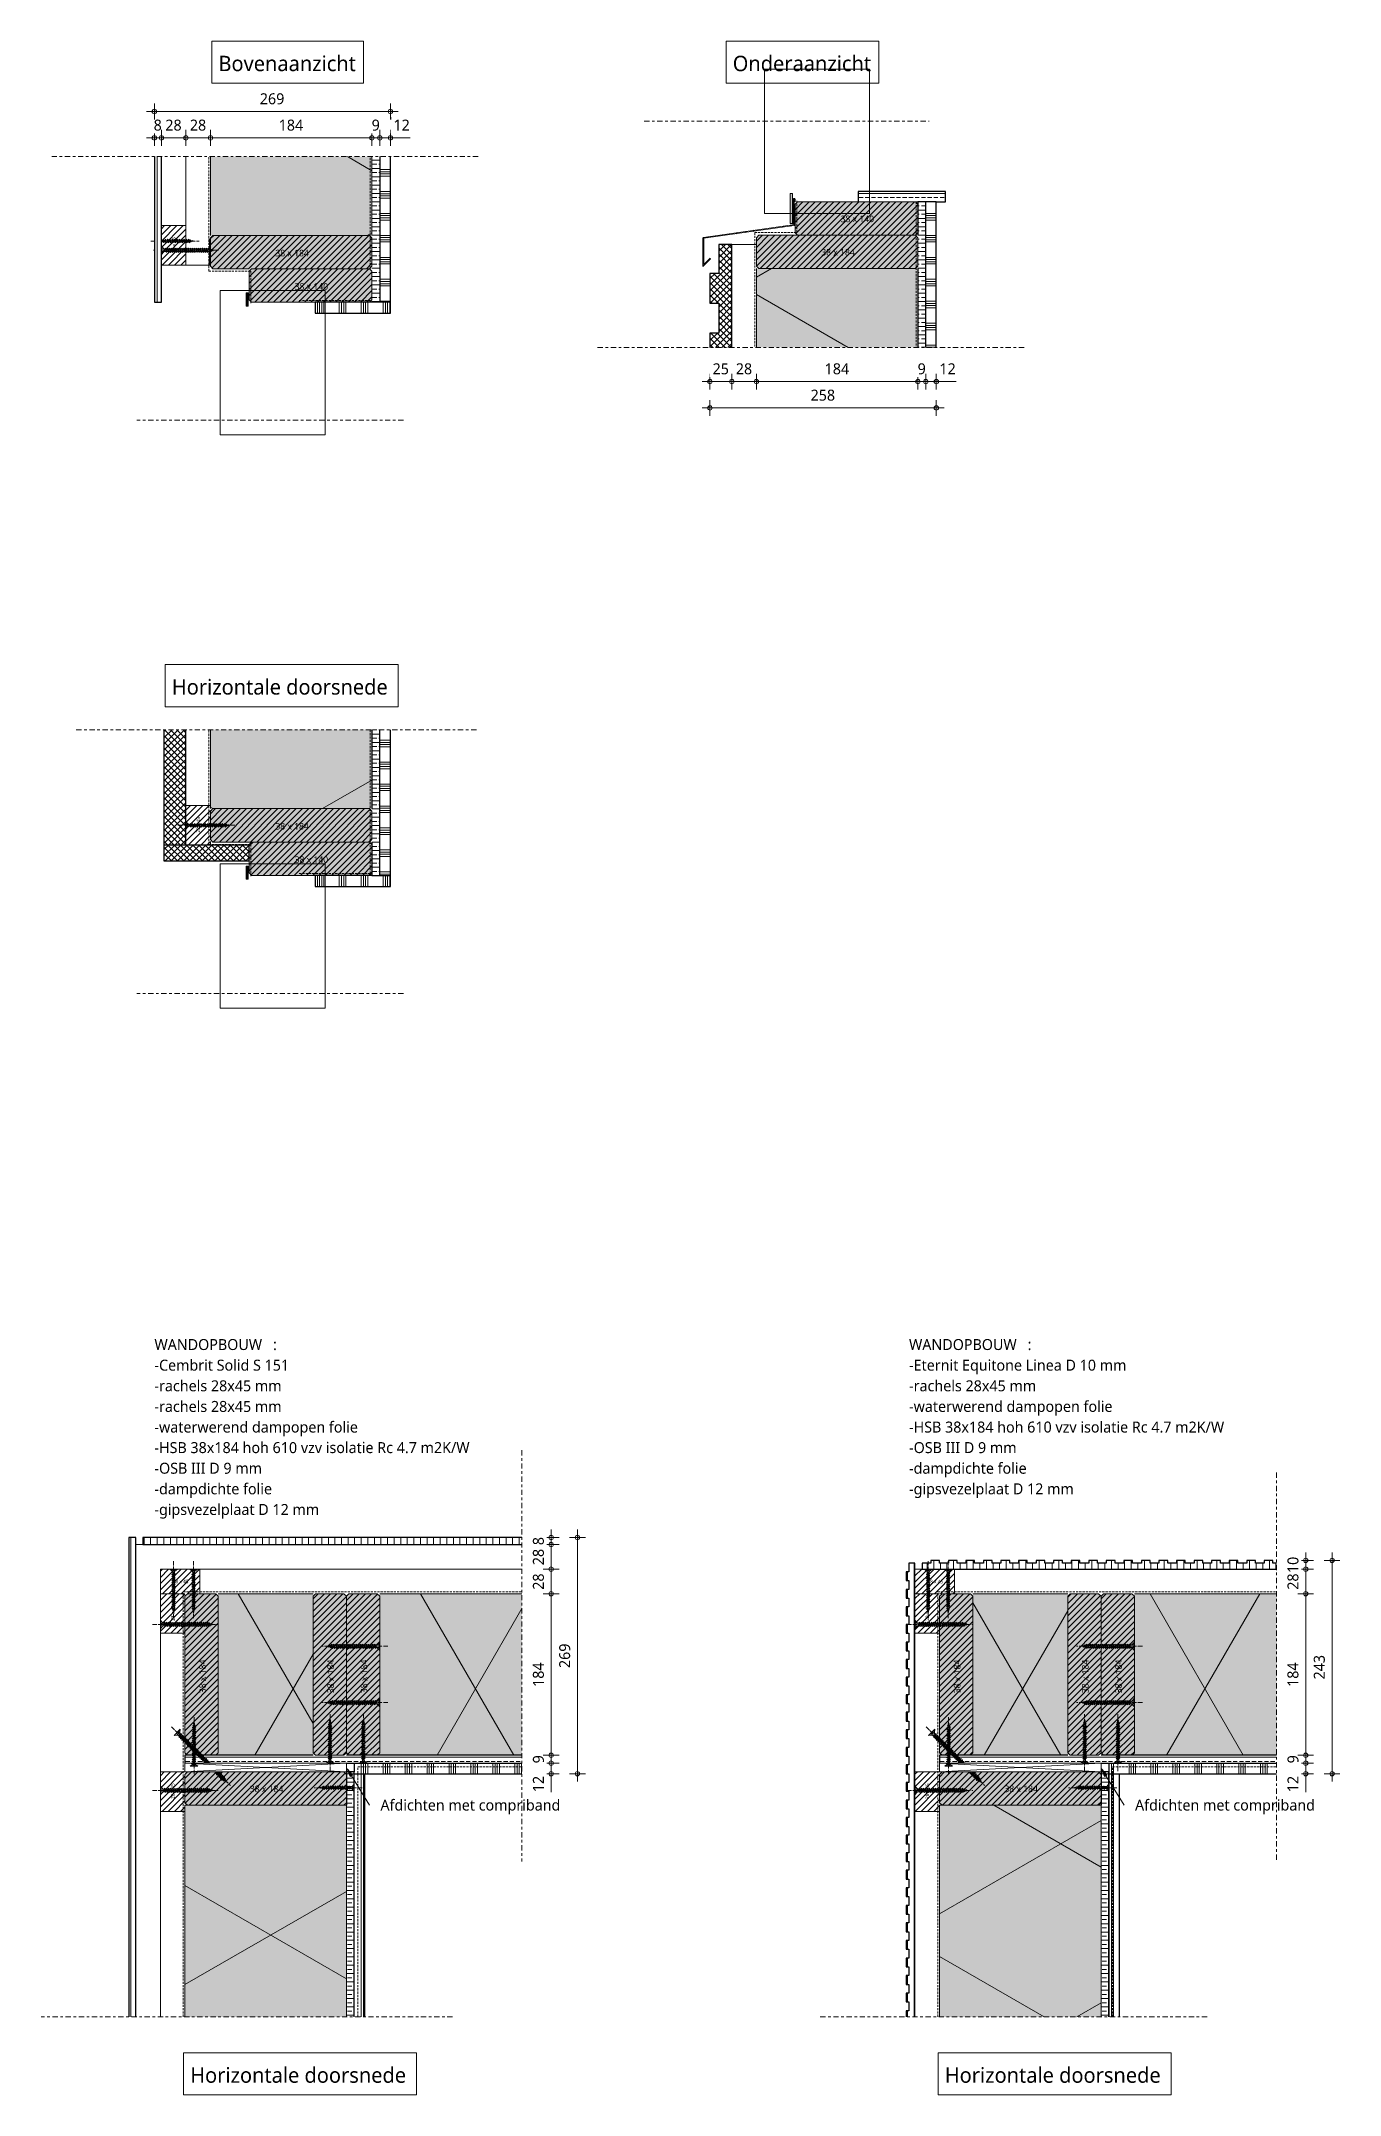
# Model space of a CAD drawing. Header units: millimetres. Extents: x 2927 to 18500, y -7154 to 6447.
# Drawn here: x 17020 to 18500, y -1901 to 439 of the extents above; entities that cross this region are included whole.
import ezdxf

# ---------------------------------------------------------------- set-up
doc = ezdxf.new("R2010")
doc.units = ezdxf.units.MM
for name, pattern in [('Dash', [6.35, 3.175, -3.175]), ('MV_center', [15, 6, -3, 3, -3]), ('MV_hartlijn_staal', [6.6, 5, -0.8, 0, -0.8]), ('MV_hidden', [3.75, 2.5, -1.25])]:
    doc.linetypes.add(name, pattern=pattern)
for name, color, linetype, lineweight in [('A-ANNO-DIMS', 211, 'Continuous', 13), ('A-ANNO-DIMS-5', 211, 'Continuous', 13), ('A-ANNO-NOTE', 131, 'Continuous', 18), ('A-DETL', 90, 'Continuous', 13), ('A-DETL-GENF', 92, 'Continuous', 18), ('A-DETL-MEDM', 33, 'Continuous', 18), ('G-ANNO-REFR', 1, 'Dash', 13), ('G-ANNO-TEXT', 231, 'Continuous', 13)]:
    doc.layers.add(name, color=color, linetype=linetype, lineweight=lineweight)
doc.styles.add('Segoe UI', font='segoeui.ttf', dxfattribs={"height": 7.5})
doc.styles.add('Segoe UI_1', font='segoeui.ttf', dxfattribs={"height": 4})
doc.styles.add('Segoe UI_3', font='segoeui.ttf', dxfattribs={"height": 12.5})
doc.styles.add('Segoe UI_4', font='segoeui.ttf', dxfattribs={"height": 17.5})
doc.styles.add('Segoe UI_B', font='segoeui.ttf', dxfattribs={"height": 12.5})
doc.dimstyles.new('2_5_mm', dxfattribs={"dimscale": 304.8, "dimtxt": 13.092049, "dimasz": 0.016404, "dimexe": 0.029528, "dimexo": 0.0625, "dimgap": 0.014764, "dimtad": 1, "dimdec": 0, "dimzin": 0, "dimdsep": 46, "dimtxsty": 'Segoe UI_3', "dimblk1": 'DOTBLANK', "dimblk2": 'DOTBLANK', "dimsah": 1, "dimcen": 0.09, "dimdle": 0.029528, "dimazin": 0, "dimtfac": 1, "dimtdec": 4, "dimtix": 1, "dimtmove": 0, "dimatfit": 3, "dimfxl": 0.029528, "dimfxlon": 1, "dimtvp": 1, "dimtfill": 1, "dimtolj": 1, "dimtzin": 0, "dimarcsym": 2})
doc.dimstyles.new('2_5_mm_2', dxfattribs={"dimscale": 304.8, "dimtxt": 13.092049, "dimasz": 0.016404, "dimexe": 0.029528, "dimexo": 0.0625, "dimgap": 0.014764, "dimtad": 1, "dimdec": 0, "dimzin": 0, "dimdsep": 46, "dimtxsty": 'Segoe UI_3', "dimblk1": 'DOTBLANK', "dimblk2": 'DOTBLANK', "dimsah": 1, "dimcen": 0.09, "dimdle": 0.029528, "dimazin": 0, "dimtfac": 1, "dimtdec": 4, "dimtix": 1, "dimtmove": 1, "dimatfit": 3, "dimfxl": 0.029528, "dimfxlon": 1, "dimtvp": 1, "dimtfill": 1, "dimtolj": 1, "dimtzin": 0, "dimarcsym": 2})
doc.dimstyles.new('2_5_mm_4', dxfattribs={"dimscale": 304.8, "dimtxt": 13.092049, "dimasz": 0.016404, "dimexe": 0.029528, "dimexo": 0.0625, "dimgap": 0.014764, "dimtad": 1, "dimdec": 0, "dimzin": 0, "dimdsep": 46, "dimtxsty": 'Segoe UI_3', "dimblk1": 'DOTBLANK', "dimblk2": 'DOTBLANK', "dimsah": 1, "dimcen": 0.09, "dimdle": 0.029528, "dimazin": 0, "dimtfac": 1, "dimtdec": 4, "dimtix": 1, "dimtmove": 0, "dimatfit": 3, "dimfxl": 0.029528, "dimfxlon": 1, "dimtvp": 1, "dimtfill": 1, "dimtolj": 1, "dimtzin": 0, "dimarcsym": 2})
picture_1 = doc.add_image_def('image1.jpg', size_in_pixel=(300, 412))
pattern_1 = [(0, (0, 0), (0, 9.476), []), (0, (0, 4.738), (0, 9.476), [4.738, -2.369])]
pattern_2 = [(90, (10, 0), (-25, 1e-15), []), (90, (12.5, 0), (-25, 1e-15), []), (90, (15, 0), (-25, 1e-15), []), (90, (17.5, 0), (-25, 1e-15), [])]
pattern_3 = [(0, (0, 10), (0, 25), []), (0, (0, 12.5), (0, 25), []), (0, (0, 15), (0, 25), []), (0, (0, 17.5), (0, 25), [])]
pattern_4 = [(300, (-2126.39, -181.76), (-155.885, -90), []), (240, (-2126.39, -181.76), (-155.885, 90), [])]
pattern_5 = [(60, (-2126.39, 181.76), (-155.885, 90), []), (120, (-2126.39, 181.76), (-155.885, -90), [])]
pattern_6 = [(90, (0, 0), (-7.5, 5e-16), [])]
pattern_7 = [(45, (0, 0), (-3.5355339, 3.5355339), []), (135, (0, 0), (-3.5355339, -3.5355339), [])]

msp = doc.modelspace()

# ---------------------------------------------------------------- texts
at = {"layer": 'A-ANNO-NOTE', "lineweight": 13, "attachment_point": 1}
for s, insert, char_height, width, style in [('38 x 140', (17931.3, 240.1), 7.5, 47.3, 'Segoe UI'), ('38 x 184', (17287.1, 201.1), 7.5, 47.3, 'Segoe UI'), ('38 x 184', (17909.3, 202.1), 7.5, 47.3, 'Segoe UI'), ('38 x 140', (17309.1, 163.1), 7.5, 47.3, 'Segoe UI'), ('38 x 184', (17287.1, -451.8), 7.5, 47.3, 'Segoe UI'), ('38 x 140', (17309.1, -489.8), 7.5, 47.3, 'Segoe UI'), ('28 x 45', (17170.3, -1313.9), 4, 23.65, 'Segoe UI_1'), ('28 x 45', (18030.3, -1313.9), 4, 23.65, 'Segoe UI_1'), ('38 x 184', (17258, -1548.3), 7.5, 47.3, 'Segoe UI'), ('38 x 184', (18118, -1548.3), 7.5, 47.3, 'Segoe UI')]:
    msp.add_mtext(s, dxfattribs=dict(at, insert=insert, char_height=char_height, width=width, style=style))
at = {"layer": 'A-ANNO-NOTE', "lineweight": 13, "attachment_point": 1, "rotation": 90}
for s, insert, char_height, width, style in [('28 x 45', (17169.3, 197.8), 4, 23.65, 'Segoe UI_1'), ('28 x 45', (17197.3, -462.8), 4, 23.65, 'Segoe UI_1'), ('28 x 45', (17168.2, -1360.6), 4, 23.65, 'Segoe UI_1'), ('28 x 45', (18028.2, -1360.6), 4, 23.65, 'Segoe UI_1'), ('38 x 184', (17200.4, -1443.1), 7.5, 47.3, 'Segoe UI'), ('38 x 184', (17346.4, -1443.1), 7.5, 47.3, 'Segoe UI'), ('38 x 184', (17384.4, -1443.1), 7.5, 47.3, 'Segoe UI'), ('38 x 184', (18060.4, -1443.1), 7.5, 47.3, 'Segoe UI'), ('38 x 184', (18206.4, -1443.1), 7.5, 47.3, 'Segoe UI'), ('38 x 184', (18244.4, -1443.1), 7.5, 47.3, 'Segoe UI'), ('28 x 45', (17168.2, -1563.6), 4, 23.65, 'Segoe UI_1'), ('28 x 45', (18028.2, -1563.6), 4, 23.65, 'Segoe UI_1')]:
    msp.add_mtext(s, dxfattribs=dict(at, insert=insert, char_height=char_height, width=width, style=style))
at = {"layer": 'G-ANNO-TEXT', "color": 1, "char_height": 17.5, "attachment_point": 1, "style": 'Segoe UI_4'}
for s, insert, width in [('Bovenaanzicht', (17222.3, 422.1), 190.802), ('Onderaanzicht', (17808.4, 422.1), 192.405), ('Horizontale doorsnede', (17169.2, -288.1), 303.038), ('Horizontale doorsnede', (17190.1, -1869.4), 303.038), ('Horizontale doorsnede', (18050.1, -1869.4), 303.038)]:
    msp.add_mtext(s, dxfattribs=dict(at, insert=insert, width=width))
at = {"layer": 'G-ANNO-TEXT', "color": 7, "char_height": 12.5, "attachment_point": 1}
for s, insert, width, style in [('WANDOPBOUW', (17149.3, -1039.7), 163.945, 'Segoe UI_B'), (':', (17284.5, -1039.7), 4.409, 'Segoe UI_3'), ('WANDOPBOUW', (18009.3, -1039.7), 163.945, 'Segoe UI_B'), (':', (18144.5, -1039.7), 4.409, 'Segoe UI_3'), ('-Cembrit Solid S 151', (17149.3, -1063.2), 194.008, 'Segoe UI_3'), ('-Eternit Equitone Linea D 10 mm', (18009.3, -1063.2), 307.046, 'Segoe UI_3'), ('-rachels 28x45 mm', (17149.3, -1086.7), 178.375, 'Segoe UI_3'), ('-rachels 28x45 mm', (18009.3, -1086.7), 178.375, 'Segoe UI_3'), ('-rachels 28x45 mm', (17149.3, -1110.2), 178.375, 'Segoe UI_3'), ('-waterwerend dampopen folie', (18009.3, -1110.2), 284.599, 'Segoe UI_3'), ('-waterwerend dampopen folie', (17149.3, -1133.7), 284.599, 'Segoe UI_3'), ('-HSB 38x184 hoh 610 vzv isolatie Rc 4.7 m2K/W', (18009.3, -1133.7), 450.949, 'Segoe UI_3'), ('-HSB 38x184 hoh 610 vzv isolatie Rc 4.7 m2K/W', (17149.3, -1157.1), 450.949, 'Segoe UI_3'), ('-OSB III D 9 mm', (18009.3, -1157.1), 151.92, 'Segoe UI_3'), ('-OSB III D 9 mm', (17149.3, -1180.6), 151.92, 'Segoe UI_3'), ('-dampdichte folie ', (18009.3, -1180.6), 173.165, 'Segoe UI_3'), ('-dampdichte folie ', (17149.3, -1204.1), 173.165, 'Segoe UI_3'), ('-gipsvezelplaat D 12 mm', (18009.3, -1204.1), 234.093, 'Segoe UI_3'), ('-gipsvezelplaat D 12 mm', (17149.3, -1227.6), 234.093, 'Segoe UI_3'), ('Afdichten met compriband', (17406.9, -1564.3), 252.131, 'Segoe UI_3'), ('Afdichten met compriband', (18266.9, -1564.3), 252.131, 'Segoe UI_3')]:
    msp.add_mtext(s, dxfattribs=dict(at, insert=insert, width=width, style=style))

# ---------------------------------------------------------------- blocks, each defined once
blk = doc.blocks.new('00 hout-rechthoekig - SLS 38x140-4311494-Details Domera')
at = {"layer": 'A-DETL-GENF'}
blk.add_hatch(color=256, dxfattribs=at).paths.add_polyline_path([(59, 0), (137.2, 0), (140, 2.8), (140, 35.2), (137.2, 38), (2.8, 38), (0, 35.2), (0, 2.8), (2.8, 0)])
at = {"layer": 'A-DETL-MEDM', "lineweight": 13}
h = blk.add_hatch(dxfattribs=at)
h.set_pattern_fill('FP_303', color=256, style=0, pattern_type=2)
h.set_pattern_definition([(45, (-17257.179, 511.462), (-3.5355339, 3.5355339), [])])
h.paths.add_polyline_path([(59, 0), (137.2, 0), (140, 2.8), (140, 35.2), (137.2, 38), (2.8, 38), (0, 35.2), (0, 2.8), (2.8, 0)])
at = {"layer": 'A-DETL-MEDM'}
for p, q in [((0, 35.2), (2.8, 38)), ((0, 35.2), (2.8, 38)), ((0, 34.5), (0, 35.2)), ((137.2, 38), (140, 35.2)), ((137.2, 38), (140, 35.2)), ((0, 2.8), (0, 16.5)), ((2.8, 0), (0, 2.8)), ((2.8, 0), (0, 2.8)), ((2.8, 0), (75.2, 0)), ((140, 2.8), (137.2, 0)), ((137.2, 0), (140, 2.8))]:
    blk.add_line(p, q, dxfattribs=at)
blk = doc.blocks.new('00 hout rechthoekig - 28x45-4306784-Details Domera')
at = {"layer": 'A-DETL-GENF', "lineweight": 13}
h = blk.add_hatch(dxfattribs=at)
h.set_pattern_fill('FP_304', color=256, style=0, pattern_type=2)
h.set_pattern_definition([(315, (476.962, 17185.179), (3.5355339, 3.5355339), [])])
h.paths.add_polyline_path([(0, -28), (45, -28), (45, 0), (0, 0)])
at = {"layer": 'A-DETL-MEDM'}
for p, q in [((45, -28), (45, 0)), ((0, -28), (3.5, -28))]:
    blk.add_line(p, q, dxfattribs=at)
blk = doc.blocks.new('00 hout rechthoekig - 28x45-V256-Details Domera')
at = {"layer": 'A-DETL-GENF', "lineweight": 13}
h = blk.add_hatch(dxfattribs=at)
h.set_pattern_fill('FP_312', color=256, style=0, pattern_type=2)
h.set_pattern_definition([(315, (1374.764, 17156.093), (3.5355339, 3.5355339), [])])
h.paths.add_polyline_path([(0, -28), (45, -28), (45, 0), (0, 0)])
at = {"layer": 'A-DETL-MEDM'}
for p, q in [((45, 0), (0, 0)), ((0, 0), (0, -28))]:
    blk.add_line(p, q, dxfattribs=at)
blk = doc.blocks.new('42_isolatie - Type 1-4084840-Details Domera')
at = {"layer": 'A-DETL-GENF'}
blk.add_hatch(color=256, dxfattribs=at).paths.add_polyline_path([(242.8, -0.8), (153, -0.8), (153, -184.8), (242.8, -184.8), (242.8, -3.6)])
at = {"layer": 'A-DETL-GENF', "lineweight": 13}
h = blk.add_hatch(dxfattribs=at)
h.set_pattern_fill('FP_11', color=256, style=0, pattern_type=2)
h.set_pattern_definition(pattern_4)
h.paths.add_polyline_path([(242.8, -0.8), (153, -0.8), (153, -184.8), (242.8, -184.8), (242.8, -3.6)])
at = {"layer": 'A-DETL-GENF'}
for p, q in [((242.8, -0.8), (153, -0.8)), ((153, -184.8), (242.8, -184.8)), ((153, -184.8), (242.8, -184.8))]:
    blk.add_line(p, q, dxfattribs=at)
blk = doc.blocks.new('00 hout rechthoekig - 28x45-V259-Details Domera')
at = {"layer": 'A-DETL-GENF', "lineweight": 13}
h = blk.add_hatch(dxfattribs=at)
h.set_pattern_fill('FP_317', color=256, style=0, pattern_type=2)
h.set_pattern_definition([(315, (1577.764, 17156.093), (3.5355339, 3.5355339), [])])
h.paths.add_polyline_path([(0, -28), (45, -28), (45, 0), (0, 0)])
at = {"layer": 'A-DETL-MEDM'}
for p, q in [((45, 0), (0, 0)), ((0, 0), (0, -28)), ((45, -28), (45, 0))]:
    blk.add_line(p, q, dxfattribs=at)
blk = doc.blocks.new('00 hout rechthoekig - 28x45-V260-Details Domera')
at = {"layer": 'A-DETL-GENF', "lineweight": 13}
h = blk.add_hatch(dxfattribs=at)
h.set_pattern_fill('FP_318', color=256, style=0, pattern_type=2)
h.set_pattern_definition([(45, (-17156.093, 1301.764), (-3.5355339, 3.5355339), [])])
h.paths.add_polyline_path([(28, -28), (45, -28), (45, 0), (0, 0), (0, -28)])
at = {"layer": 'A-DETL-MEDM'}
for p, q in [((45, 0), (0, 0)), ((0, 0), (0, -28)), ((45, -28), (45, 0)), ((0, -28), (28, -28))]:
    blk.add_line(p, q, dxfattribs=at)
blk = doc.blocks.new('42_isolatie - Type 1-4084858-Details Domera')
at = {"layer": 'A-DETL-GENF'}
h = blk.add_hatch(color=256, dxfattribs=at)
h.paths.add_polyline_path([(355.3, 0.8), (355.3, 184.8), (193.3, 184.8), (193.3, 0.8)])
h.paths.add_polyline_path([(9.3, 0.8), (117.3, 0.8), (117.3, 184.8), (9.3, 184.8), (9.3, 3.6)])
at = {"layer": 'A-DETL-GENF', "lineweight": 13}
h = blk.add_hatch(dxfattribs=at)
h.set_pattern_fill('FP_24', color=256, style=0, pattern_type=2)
h.set_pattern_definition(pattern_5)
h.paths.add_polyline_path([(355.3, 0.8), (355.3, 184.8), (193.3, 184.8), (193.3, 0.8)])
h.paths.add_polyline_path([(9.3, 0.8), (117.3, 0.8), (117.3, 184.8), (9.3, 184.8), (9.3, 3.6)])
at = {"layer": 'A-DETL-GENF'}
for p, q in [((117.3, 184.8), (9.3, 184.8)), ((117.3, 184.8), (9.3, 184.8)), ((355.3, 184.8), (193.3, 184.8)), ((355.3, 184.8), (193.3, 184.8))]:
    blk.add_line(p, q, dxfattribs=at)
blk = doc.blocks.new('00 hout-rechthoekig - SLS 38x184-V261-Details Domera')
at = {"layer": 'A-DETL-GENF'}
blk.add_hatch(color=256, dxfattribs=at).paths.add_polyline_path([(132.1, -38), (181.2, -38), (184, -35.2), (184, -2.8), (181.2, 0), (2.8, 0), (0, -2.8), (0, -35.2), (2.8, -38)])
at = {"layer": 'A-DETL-MEDM', "lineweight": 13}
h = blk.add_hatch(dxfattribs=at)
h.set_pattern_fill('FP_319', color=256, style=0, pattern_type=2)
h.set_pattern_definition([(45, (-17184.093, 1532.764), (-3.5355339, 3.5355339), [])])
h.paths.add_polyline_path([(132.1, -38), (181.2, -38), (184, -35.2), (184, -2.8), (181.2, 0), (2.8, 0), (0, -2.8), (0, -35.2), (2.8, -38)])
at = {"layer": 'A-DETL-MEDM'}
for p, q in [((0, -2.8), (2.8, 0)), ((2.8, 0), (0, -2.8)), ((181.2, 0), (184, -2.8)), ((0, -2.8), (0, -35.2)), ((181.2, 0), (184, -2.8)), ((2.8, -38), (0, -35.2)), ((0, -35.2), (2.8, -38)), ((184, -35.2), (181.2, -38)), ((181.2, -38), (184, -35.2))]:
    blk.add_line(p, q, dxfattribs=at)
blk = doc.blocks.new('00 hout-rechthoekig - SLS 38x184-V262-Details Domera')
at = {"layer": 'A-DETL-GENF'}
blk.add_hatch(color=256, dxfattribs=at).paths.add_polyline_path([(184, -2.8), (181.2, 0), (2.8, 0), (0, -2.8), (0, -35.2), (2.8, -38), (181.2, -38), (184, -35.2)])
at = {"layer": 'A-DETL-MEDM', "lineweight": 13}
h = blk.add_hatch(dxfattribs=at)
h.set_pattern_fill('FP_320', color=256, style=0, pattern_type=2)
h.set_pattern_definition([(135, (-1329.764, -17222.093), (-3.5355339, -3.5355339), [])])
h.paths.add_polyline_path([(184, -2.8), (181.2, 0), (2.8, 0), (0, -2.8), (0, -35.2), (2.8, -38), (181.2, -38), (184, -35.2)])
at = {"layer": 'A-DETL-MEDM'}
for p, q in [((0, -2.8), (2.8, 0)), ((2.8, 0), (0, -2.8)), ((2.8, 0), (181.2, 0)), ((181.2, 0), (184, -2.8)), ((0, -2.8), (0, -35.2)), ((181.2, 0), (184, -2.8)), ((2.8, -38), (0, -35.2)), ((0, -35.2), (2.8, -38)), ((2.8, -38), (181.2, -38)), ((184, -35.2), (181.2, -38)), ((181.2, -38), (184, -35.2))]:
    blk.add_line(p, q, dxfattribs=at)
blk = doc.blocks.new('00 hout-rechthoekig - SLS 38x184-V263-Details Domera')
at = {"layer": 'A-DETL-GENF'}
blk.add_hatch(color=256, dxfattribs=at).paths.add_polyline_path([(184, -2.8), (181.2, 0), (2.8, 0), (0, -2.8), (0, -35.2), (2.8, -38), (181.2, -38), (184, -35.2)])
at = {"layer": 'A-DETL-MEDM', "lineweight": 13}
h = blk.add_hatch(dxfattribs=at)
h.set_pattern_fill('FP_321', color=256, style=0, pattern_type=2)
h.set_pattern_definition([(135, (-1329.764, -17406.093), (-3.5355339, -3.5355339), [])])
h.paths.add_polyline_path([(184, -2.8), (181.2, 0), (2.8, 0), (0, -2.8), (0, -35.2), (2.8, -38), (181.2, -38), (184, -35.2)])
at = {"layer": 'A-DETL-MEDM'}
for p, q in [((0, -2.8), (2.8, 0)), ((2.8, 0), (0, -2.8)), ((2.8, 0), (181.2, 0)), ((181.2, 0), (184, -2.8)), ((0, -2.8), (0, -35.2)), ((181.2, 0), (184, -2.8)), ((2.8, -38), (0, -35.2)), ((0, -35.2), (2.8, -38)), ((184, -35.2), (181.2, -38)), ((181.2, -38), (184, -35.2))]:
    blk.add_line(p, q, dxfattribs=at)
blk = doc.blocks.new('00 hout-rechthoekig - SLS 38x184-V264-Details Domera')
at = {"layer": 'A-DETL-GENF'}
blk.add_hatch(color=256, dxfattribs=at).paths.add_polyline_path([(184, -2.8), (181.2, 0), (2.8, 0), (0, -2.8), (0, -35.2), (2.8, -38), (181.2, -38), (184, -35.2)])
at = {"layer": 'A-DETL-MEDM', "lineweight": 13}
h = blk.add_hatch(dxfattribs=at)
h.set_pattern_fill('FP_322', color=256, style=0, pattern_type=2)
h.set_pattern_definition([(135, (-1329.764, -17368.093), (-3.5355339, -3.5355339), [])])
h.paths.add_polyline_path([(184, -2.8), (181.2, 0), (2.8, 0), (0, -2.8), (0, -35.2), (2.8, -38), (181.2, -38), (184, -35.2)])
at = {"layer": 'A-DETL-MEDM'}
for p, q in [((0, -2.8), (2.8, 0)), ((2.8, 0), (0, -2.8)), ((2.8, 0), (181.2, 0)), ((181.2, 0), (184, -2.8)), ((0, -2.8), (0, -35.2)), ((181.2, 0), (184, -2.8)), ((184, -35.2), (184, -2.8)), ((2.8, -38), (0, -35.2)), ((0, -35.2), (2.8, -38)), ((2.8, -38), (181.2, -38)), ((184, -35.2), (181.2, -38)), ((181.2, -38), (184, -35.2))]:
    blk.add_line(p, q, dxfattribs=at)
blk = doc.blocks.new('42_isolatie - Type 1-4084860-Details Domera')
at = {"layer": 'A-DETL-GENF'}
blk.add_hatch(color=256, dxfattribs=at).paths.add_polyline_path([(241.3, 132.9), (241.3, 184.8), (0.3, 184.8), (0.3, 0.8), (241.3, 0.8)])
at = {"layer": 'A-DETL-GENF', "lineweight": 13}
h = blk.add_hatch(dxfattribs=at)
h.set_pattern_fill('FP_24', color=256, style=0, pattern_type=2)
h.set_pattern_definition(pattern_5)
h.paths.add_polyline_path([(241.3, 132.9), (241.3, 184.8), (0.3, 184.8), (0.3, 0.8), (241.3, 0.8)])
at = {"layer": 'A-DETL-GENF'}
for p, q in [((241.3, 184.8), (0.3, 184.8)), ((0.3, 184.8), (0.3, 0.8)), ((241.3, 184.8), (0.3, 184.8)), ((0.3, 184.8), (0.3, 0.8)), ((0.3, 0.8), (241.3, 0.8)), ((0.3, 0.8), (241.3, 0.8))]:
    blk.add_line(p, q, dxfattribs=at)
blk = doc.blocks.new('28 schroeven 2D - Verzonken schroef 4_0x50mm-3291589-Details Domera')
at = {"layer": 'A-DETL-GENF', "lineweight": 5}
for p, q in [((-4.4, 0), (4.4, 0)), ((-1.5, -2.4), (-4.4, 0)), ((4.4, 0), (1.5, -2.4)), ((-4, -0.3), (4, -0.3)), ((2, -5), (-2, -5.9)), ((-2, -5.9), (-1.3, -5.3)), ((2, -7.4), (-2, -8.3)), ((-2, -8.3), (-1.3, -7.7)), ((2, -9.8), (-2, -10.8)), ((-2, -10.8), (-1.3, -10.1)), ((2, -12.3), (-2, -13.2)), ((-2, -13.2), (-1.3, -12.6)), ((2, -14.7), (-2, -15.6)), ((-2, -15.6), (-1.3, -15)), ((2, -17.2), (-2, -18.1)), ((-2, -18.1), (-1.3, -17.4)), ((2, -19.6), (-2, -20.5)), ((-2, -20.5), (-1.3, -19.9)), ((2, -22), (-2, -23)), ((-2, -23), (-1.3, -22.3)), ((-1, -4), (1, -3.3)), ((-1, -3.6), (-1, -45)), ((1, -45), (1, -3.6)), ((1.3, -5.6), (2, -5)), ((1.3, -8), (2, -7.4)), ((1.3, -10.5), (2, -9.8)), ((1.3, -12.9), (2, -12.3)), ((1.3, -15.4), (2, -14.7)), ((1.3, -17.8), (2, -17.2)), ((1.3, -20.2), (2, -19.6)), ((1.3, -22.7), (2, -22)), ((2, -24.5), (-2, -25.4)), ((-2, -25.4), (-1.3, -24.8)), ((2, -26.9), (-2, -27.8)), ((-2, -27.8), (-1.3, -27.2)), ((2, -29.3), (-2, -30.3)), ((-2, -30.3), (-1.3, -29.6)), ((2, -31.8), (-2, -32.7)), ((-2, -32.7), (-1.3, -32.1)), ((2, -34.2), (-2, -35.1)), ((-2, -35.1), (-1.3, -34.5)), ((2, -36.7), (-2, -37.6)), ((-2, -37.6), (-1.3, -36.9)), ((2, -39.1), (-2, -40)), ((-2, -40), (-1.3, -39.4)), ((2, -41.5), (-2, -42.5)), ((-2, -42.5), (-1.3, -41.8)), ((2, -44), (-2, -44.9)), ((-2, -44.9), (-1.3, -44.3)), ((-1.3, -46.7), (-0.5, -46)), ((1.3, -46.1), (-1.3, -46.7)), ((-1, -45), (0, -50)), ((0, -50), (1, -45)), ((0.5, -46.7), (1.3, -46.1)), ((1.3, -25.1), (2, -24.5)), ((1.3, -27.5), (2, -26.9)), ((1.3, -30), (2, -29.3)), ((1.3, -32.4), (2, -31.8)), ((1.3, -34.9), (2, -34.2)), ((1.3, -37.3), (2, -36.7)), ((1.3, -39.7), (2, -39.1)), ((1.3, -42.2), (2, -41.5)), ((1.3, -44.6), (2, -44)), ((-0.5, -48.7), (0.2, -48.1)), ((0.5, -48.5), (-0.5, -48.7)), ((-0.2, -49.1), (0.5, -48.5))]:
    blk.add_line(p, q, dxfattribs=at)
at = {"layer": 'A-DETL-GENF'}
for p, q in [((-1, -3.6), (-1, 0)), ((1, -3.6), (1, 0))]:
    blk.add_line(p, q, dxfattribs=at)
at = {"layer": 'A-DETL-GENF', "linetype": 'MV_hartlijn_staal', "lineweight": 13}
blk.add_line((0, 9.1), (0, -55.9), dxfattribs=at)
at = {"layer": 'A-DETL-GENF', "lineweight": 5}
for centre, start, end in [((-2.5, -3.6), 360, 50), ((2.5, -3.6), 130, 180)]:
    blk.add_arc(centre, 1.5, start, end, dxfattribs=at)
for points in [[(-2, -5.9), (-1.5, -6.1), (1.3, -5.6)], [(-2, -8.3), (-1.5, -8.6), (1.3, -8)], [(-2, -10.8), (-1.5, -11), (1.3, -10.5)], [(-2, -13.2), (-1.5, -13.5), (1.3, -12.9)], [(-2, -15.6), (-1.5, -15.9), (1.3, -15.4)], [(-2, -18.1), (-1.5, -18.3), (1.3, -17.8)], [(-2, -20.5), (-1.5, -20.8), (1.3, -20.2)], [(-2, -23), (-1.5, -23.2), (1.3, -22.7)], [(-1.3, -5.3), (1.8, -4.8), (2, -5)], [(-1.3, -7.7), (1.8, -7.2), (2, -7.4)], [(-1.3, -10.1), (1.8, -9.6), (2, -9.8)], [(-1.3, -12.6), (1.8, -12.1), (2, -12.3)], [(-1.3, -15), (1.8, -14.5), (2, -14.7)], [(-1.3, -17.4), (1.8, -16.9), (2, -17.2)], [(-1.3, -19.9), (1.8, -19.4), (2, -19.6)], [(-1.3, -22.3), (1.8, -21.8), (2, -22)], [(-2, -25.4), (-1.5, -25.6), (1.3, -25.1)], [(-2, -27.8), (-1.5, -28.1), (1.3, -27.5)], [(-2, -30.3), (-1.5, -30.5), (1.3, -30)], [(-2, -32.7), (-1.5, -32.9), (1.3, -32.4)], [(-2, -35.1), (-1.5, -35.4), (1.3, -34.9)], [(-2, -37.6), (-1.5, -37.8), (1.3, -37.3)], [(-2, -40), (-1.5, -40.3), (1.3, -39.7)], [(-2, -42.5), (-1.5, -42.7), (1.3, -42.2)], [(-2, -44.9), (-1.5, -45.1), (1.3, -44.6)], [(-1.3, -24.8), (1.8, -24.2), (2, -24.5)], [(-1.3, -27.2), (1.8, -26.7), (2, -26.9)], [(-1.3, -29.6), (1.8, -29.1), (2, -29.3)], [(-1.3, -32.1), (1.8, -31.6), (2, -31.8)], [(-1.3, -34.5), (1.8, -34), (2, -34.2)], [(-1.3, -36.9), (1.8, -36.4), (2, -36.7)], [(-1.3, -39.4), (1.8, -38.9), (2, -39.1)], [(-1.3, -41.8), (1.8, -41.3), (2, -41.5)], [(-1.3, -44.3), (1.8, -43.7), (2, -44)], [(-1.3, -46.7), (-1, -46.8), (0.5, -46.7)], [(-0.5, -46), (1.2, -45.9), (1.3, -46.1)], [(-0.5, -48.7), (-0.5, -48.8), (-0.2, -49.1)], [(0.2, -48.1), (0.5, -48.4), (0.5, -48.5)]]:
    blk.add_open_spline(points, degree=2, dxfattribs=at)
blk = doc.blocks.new('28 schroeven 2D - Verzonken schroef 5_0x60mm-3245535-Details Domera')
at = {"layer": 'A-DETL-GENF', "lineweight": 5}
for p, q in [((-4.9, 0), (4.9, 0)), ((-2, -2.4), (-4.9, 0)), ((4.9, 0), (2, -2.4)), ((-4.5, -0.3), (4.5, -0.3)), ((2.5, -4.7), (-2.5, -5.9)), ((-2.5, -5.9), (-1.8, -5.3)), ((2.5, -7.1), (-2.5, -8.2)), ((-2.5, -8.2), (-1.8, -7.6)), ((2.5, -9.4), (-2.5, -10.6)), ((-2.5, -10.6), (-1.8, -9.9)), ((2.5, -11.7), (-2.5, -12.9)), ((-2.5, -12.9), (-1.8, -12.3)), ((2.5, -14.1), (-2.5, -15.2)), ((-2.5, -15.2), (-1.8, -14.6)), ((2.5, -16.4), (-2.5, -17.6)), ((-2.5, -17.6), (-1.8, -16.9)), ((2.5, -18.7), (-2.5, -19.9)), ((-2.5, -19.9), (-1.8, -19.3)), ((2.5, -21.1), (-2.5, -22.2)), ((-2.5, -22.2), (-1.8, -21.6)), ((-1.5, -4), (1.5, -3.3)), ((-1.5, -3.6), (-1.5, -55)), ((1.5, -55), (1.5, -3.6)), ((1.8, -5.4), (2.5, -4.7)), ((1.8, -7.7), (2.5, -7.1)), ((1.8, -10), (2.5, -9.4)), ((1.8, -12.4), (2.5, -11.7)), ((1.8, -14.7), (2.5, -14.1)), ((1.8, -17), (2.5, -16.4)), ((1.8, -19.4), (2.5, -18.7)), ((1.8, -21.7), (2.5, -21.1)), ((2.5, -23.4), (-2.5, -24.6)), ((-2.5, -24.6), (-1.8, -23.9)), ((2.5, -25.7), (-2.5, -26.9)), ((-2.5, -26.9), (-1.8, -26.3)), ((2.5, -28.1), (-2.5, -29.2)), ((-2.5, -29.2), (-1.8, -28.6)), ((2.5, -30.4), (-2.5, -31.6)), ((-2.5, -31.6), (-1.8, -30.9)), ((2.5, -32.7), (-2.5, -33.9)), ((-2.5, -33.9), (-1.8, -33.3)), ((2.5, -35.1), (-2.5, -36.2)), ((-2.5, -36.2), (-1.8, -35.6)), ((2.5, -37.4), (-2.5, -38.6)), ((-2.5, -38.6), (-1.8, -37.9)), ((2.5, -39.7), (-2.5, -40.9)), ((-2.5, -40.9), (-1.8, -40.3)), ((2.5, -42.1), (-2.5, -43.2)), ((-2.5, -43.2), (-1.8, -42.6)), ((2.5, -44.4), (-2.5, -45.6)), ((-2.5, -45.6), (-1.8, -44.9)), ((2.5, -46.7), (-2.5, -47.9)), ((1.8, -24), (2.5, -23.4)), ((1.8, -26.4), (2.5, -25.7)), ((1.8, -28.7), (2.5, -28.1)), ((1.8, -31), (2.5, -30.4)), ((1.8, -33.4), (2.5, -32.7)), ((1.8, -35.7), (2.5, -35.1)), ((1.8, -38), (2.5, -37.4)), ((1.8, -40.4), (2.5, -39.7)), ((1.8, -42.7), (2.5, -42.1)), ((1.8, -45), (2.5, -44.4)), ((1.8, -47.4), (2.5, -46.7)), ((-2.5, -47.9), (-1.8, -47.3)), ((2.5, -49.1), (-2.5, -50.2)), ((-2.5, -50.2), (-1.8, -49.6)), ((2.5, -51.4), (-2.5, -52.6)), ((-2.5, -52.6), (-1.8, -51.9)), ((2.5, -53.7), (-2.5, -54.9)), ((-2.5, -54.9), (-1.8, -54.3)), ((1.8, -55.8), (-1.8, -56.7)), ((-1.8, -56.7), (-1, -56)), ((-1.5, -55), (0, -60)), ((-1, -58.7), (-0.3, -58.1)), ((1, -58.2), (-1, -58.7)), ((0, -60), (1.5, -55)), ((0.3, -58.9), (1, -58.2)), ((1, -56.5), (1.8, -55.8)), ((1.8, -49.7), (2.5, -49.1)), ((1.8, -52), (2.5, -51.4)), ((1.8, -54.4), (2.5, -53.7))]:
    blk.add_line(p, q, dxfattribs=at)
at = {"layer": 'A-DETL-GENF'}
for p, q in [((-1.5, -3.6), (-1.5, 0)), ((1.5, -3.6), (1.5, 0))]:
    blk.add_line(p, q, dxfattribs=at)
at = {"layer": 'A-DETL-GENF', "linetype": 'MV_hartlijn_staal', "lineweight": 13}
blk.add_line((0, 9.1), (0, -65.9), dxfattribs=at)
at = {"layer": 'A-DETL-GENF', "lineweight": 5}
for centre, start, end in [((-3, -3.6), 360, 50), ((3, -3.6), 130, 180)]:
    blk.add_arc(centre, 1.5, start, end, dxfattribs=at)
for points in [[(-2.5, -5.9), (-1.8, -6.2), (1.8, -5.4)], [(-2.5, -8.2), (-1.8, -8.5), (1.8, -7.7)], [(-2.5, -10.6), (-1.8, -10.9), (1.8, -10)], [(-2.5, -12.9), (-1.8, -13.2), (1.8, -12.4)], [(-2.5, -15.2), (-1.8, -15.5), (1.8, -14.7)], [(-2.5, -17.6), (-1.8, -17.9), (1.8, -17)], [(-2.5, -19.9), (-1.8, -20.2), (1.8, -19.4)], [(-2.5, -22.2), (-1.8, -22.5), (1.8, -21.7)], [(-1.8, -5.3), (2.2, -4.5), (2.5, -4.7)], [(-1.8, -7.6), (2.2, -6.8), (2.5, -7.1)], [(-1.8, -9.9), (2.2, -9.1), (2.5, -9.4)], [(-1.8, -12.3), (2.2, -11.5), (2.5, -11.7)], [(-1.8, -14.6), (2.2, -13.8), (2.5, -14.1)], [(-1.8, -16.9), (2.2, -16.1), (2.5, -16.4)], [(-1.8, -19.3), (2.2, -18.5), (2.5, -18.7)], [(-1.8, -21.6), (2.2, -20.8), (2.5, -21.1)], [(-1.8, -23.9), (2.2, -23.1), (2.5, -23.4)], [(-2.5, -24.6), (-1.8, -24.9), (1.8, -24)], [(-2.5, -26.9), (-1.8, -27.2), (1.8, -26.4)], [(-2.5, -29.2), (-1.8, -29.5), (1.8, -28.7)], [(-2.5, -31.6), (-1.8, -31.9), (1.8, -31)], [(-2.5, -33.9), (-1.8, -34.2), (1.8, -33.4)], [(-2.5, -36.2), (-1.8, -36.5), (1.8, -35.7)], [(-2.5, -38.6), (-1.8, -38.9), (1.8, -38)], [(-2.5, -40.9), (-1.8, -41.2), (1.8, -40.4)], [(-2.5, -43.2), (-1.8, -43.5), (1.8, -42.7)], [(-2.5, -45.6), (-1.8, -45.9), (1.8, -45)], [(-1.8, -26.3), (2.2, -25.5), (2.5, -25.7)], [(-1.8, -28.6), (2.2, -27.8), (2.5, -28.1)], [(-1.8, -30.9), (2.2, -30.1), (2.5, -30.4)], [(-1.8, -33.3), (2.2, -32.5), (2.5, -32.7)], [(-1.8, -35.6), (2.2, -34.8), (2.5, -35.1)], [(-1.8, -37.9), (2.2, -37.1), (2.5, -37.4)], [(-1.8, -40.3), (2.2, -39.5), (2.5, -39.7)], [(-1.8, -42.6), (2.2, -41.8), (2.5, -42.1)], [(-1.8, -44.9), (2.2, -44.1), (2.5, -44.4)], [(-1.8, -47.3), (2.2, -46.5), (2.5, -46.7)], [(-2.5, -47.9), (-1.8, -48.2), (1.8, -47.4)], [(-2.5, -50.2), (-1.8, -50.5), (1.8, -49.7)], [(-2.5, -52.6), (-1.8, -52.9), (1.8, -52)], [(-2.5, -54.9), (-1.8, -55.2), (1.8, -54.4)], [(-1.8, -49.6), (2.2, -48.8), (2.5, -49.1)], [(-1.8, -51.9), (2.2, -51.1), (2.5, -51.4)], [(-1.8, -54.3), (2.2, -53.5), (2.5, -53.7)], [(-1.8, -56.7), (-1.3, -56.9), (1, -56.5)], [(-1, -56), (1.6, -55.6), (1.8, -55.8)], [(-1, -58.7), (-0.8, -58.8), (0.3, -58.9)], [(-0.3, -58.1), (1, -58.1), (1, -58.2)]]:
    blk.add_open_spline(points, degree=2, dxfattribs=at)
blk = doc.blocks.new('28 schroeven 2D - Verzonken schroef 4_0x40mm-3245472-Details Domera')
at = {"layer": 'A-DETL-GENF', "lineweight": 5}
for p, q in [((-4.4, 0), (4.4, 0)), ((-1.5, -2.4), (-4.4, 0)), ((4.4, 0), (1.5, -2.4)), ((-4, -0.3), (4, -0.3)), ((2, -5), (-2, -5.9)), ((-2, -5.9), (-1.3, -5.3)), ((2, -7.6), (-2, -8.5)), ((-2, -8.5), (-1.3, -7.9)), ((2, -10.2), (-2, -11.2)), ((-2, -11.2), (-1.3, -10.5)), ((2, -12.9), (-2, -13.8)), ((-2, -13.8), (-1.3, -13.2)), ((2, -15.5), (-2, -16.4)), ((-2, -16.4), (-1.3, -15.8)), ((2, -18.1), (-2, -19.1)), ((-2, -19.1), (-1.3, -18.4)), ((2, -20.8), (-2, -21.7)), ((-2, -21.7), (-1.3, -21.1)), ((-1, -4), (1, -3.3)), ((-1, -3.6), (-1, -35)), ((1, -35), (1, -3.6)), ((1.3, -5.6), (2, -5)), ((1.3, -8.2), (2, -7.6)), ((1.3, -10.9), (2, -10.2)), ((1.3, -13.5), (2, -12.9)), ((1.3, -16.2), (2, -15.5)), ((1.3, -18.8), (2, -18.1)), ((1.3, -21.4), (2, -20.8)), ((2, -23.4), (-2, -24.4)), ((-2, -24.4), (-1.3, -23.7)), ((2, -26.1), (-2, -27)), ((-2, -27), (-1.3, -26.3)), ((2, -28.7), (-2, -29.6)), ((-2, -29.6), (-1.3, -29)), ((2, -31.3), (-2, -32.3)), ((-2, -32.3), (-1.3, -31.6)), ((2, -34), (-2, -34.9)), ((-2, -34.9), (-1.3, -34.3)), ((-1.3, -36.7), (-0.5, -36)), ((1.3, -36.1), (-1.3, -36.7)), ((-1, -35), (0, -40)), ((-0.5, -38.7), (0.2, -38.1)), ((0.5, -38.5), (-0.5, -38.7)), ((-0.2, -39.1), (0.5, -38.5)), ((0, -40), (1, -35)), ((0.5, -36.7), (1.3, -36.1)), ((1.3, -24.1), (2, -23.4)), ((1.3, -26.7), (2, -26.1)), ((1.3, -29.3), (2, -28.7)), ((1.3, -32), (2, -31.3)), ((1.3, -34.6), (2, -34))]:
    blk.add_line(p, q, dxfattribs=at)
at = {"layer": 'A-DETL-GENF'}
for p, q in [((-1, -3.6), (-1, 0)), ((1, -3.6), (1, 0))]:
    blk.add_line(p, q, dxfattribs=at)
at = {"layer": 'A-DETL-GENF', "linetype": 'MV_hartlijn_staal', "lineweight": 13}
blk.add_line((0, 9.1), (0, -45.9), dxfattribs=at)
at = {"layer": 'A-DETL-GENF', "lineweight": 5}
for centre, start, end in [((-2.5, -3.6), 360, 50), ((2.5, -3.6), 130, 180)]:
    blk.add_arc(centre, 1.5, start, end, dxfattribs=at)
for points in [[(-2, -5.9), (-1.5, -6.1), (1.3, -5.6)], [(-2, -8.5), (-1.5, -8.8), (1.3, -8.2)], [(-2, -11.2), (-1.5, -11.4), (1.3, -10.9)], [(-2, -13.8), (-1.5, -14), (1.3, -13.5)], [(-2, -16.4), (-1.5, -16.7), (1.3, -16.2)], [(-2, -19.1), (-1.5, -19.3), (1.3, -18.8)], [(-2, -21.7), (-1.5, -22), (1.3, -21.4)], [(-1.3, -5.3), (1.8, -4.8), (2, -5)], [(-1.3, -7.9), (1.8, -7.4), (2, -7.6)], [(-1.3, -10.5), (1.8, -10), (2, -10.2)], [(-1.3, -13.2), (1.8, -12.7), (2, -12.9)], [(-1.3, -15.8), (1.8, -15.3), (2, -15.5)], [(-1.3, -18.4), (1.8, -17.9), (2, -18.1)], [(-1.3, -21.1), (1.8, -20.6), (2, -20.8)], [(-1.3, -23.7), (1.8, -23.2), (2, -23.4)], [(-2, -24.4), (-1.5, -24.6), (1.3, -24.1)], [(-2, -27), (-1.5, -27.2), (1.3, -26.7)], [(-2, -29.6), (-1.5, -29.9), (1.3, -29.3)], [(-2, -32.3), (-1.5, -32.5), (1.3, -32)], [(-2, -34.9), (-1.5, -35.1), (1.3, -34.6)], [(-1.3, -26.3), (1.8, -25.8), (2, -26.1)], [(-1.3, -29), (1.8, -28.5), (2, -28.7)], [(-1.3, -31.6), (1.8, -31.1), (2, -31.3)], [(-1.3, -34.3), (1.8, -33.7), (2, -34)], [(-1.3, -36.7), (-1, -36.8), (0.5, -36.7)], [(-0.5, -36), (1.2, -35.9), (1.3, -36.1)], [(-0.5, -38.7), (-0.5, -38.8), (-0.2, -39.1)], [(0.2, -38.1), (0.5, -38.4), (0.5, -38.5)]]:
    blk.add_open_spline(points, degree=2, dxfattribs=at)
blk = doc.blocks.new('28 schroeven 2D - Verzonken schroef 5_0x60mm-4443197-Details Domera')
at = {"layer": 'A-DETL-GENF', "lineweight": 5}
for p, q in [((-2.5, 54.9), (-1.8, 54.3)), ((2.5, 53.7), (-2.5, 54.9)), ((-2.5, 52.6), (-1.8, 51.9)), ((2.5, 51.4), (-2.5, 52.6)), ((-2.5, 50.2), (-1.8, 49.6)), ((2.5, 49.1), (-2.5, 50.2)), ((-2.5, 47.9), (-1.8, 47.3)), ((2.5, 46.7), (-2.5, 47.9)), ((-1.8, 56.7), (-1, 56)), ((1.8, 55.8), (-1.8, 56.7)), ((-1.5, 55), (0, 60)), ((-1.5, 3.6), (-1.5, 55)), ((-1, 58.7), (-0.3, 58.1)), ((1, 58.2), (-1, 58.7)), ((0, 60), (1.5, 55)), ((0.3, 58.9), (1, 58.2)), ((1, 56.5), (1.8, 55.8)), ((1.5, 55), (1.5, 3.6)), ((1.8, 54.4), (2.5, 53.7)), ((1.8, 52), (2.5, 51.4)), ((1.8, 49.7), (2.5, 49.1)), ((1.8, 47.4), (2.5, 46.7)), ((-2.5, 45.6), (-1.8, 44.9)), ((2.5, 44.4), (-2.5, 45.6)), ((-2.5, 43.2), (-1.8, 42.6)), ((2.5, 42.1), (-2.5, 43.2)), ((-2.5, 40.9), (-1.8, 40.3)), ((2.5, 39.7), (-2.5, 40.9)), ((-2.5, 38.6), (-1.8, 37.9)), ((2.5, 37.4), (-2.5, 38.6)), ((-2.5, 36.2), (-1.8, 35.6)), ((2.5, 35.1), (-2.5, 36.2)), ((-2.5, 33.9), (-1.8, 33.3)), ((2.5, 32.7), (-2.5, 33.9)), ((-2.5, 31.6), (-1.8, 30.9)), ((2.5, 30.4), (-2.5, 31.6)), ((-2.5, 29.2), (-1.8, 28.6)), ((2.5, 28.1), (-2.5, 29.2)), ((-2.5, 26.9), (-1.8, 26.3)), ((2.5, 25.7), (-2.5, 26.9)), ((-2.5, 24.6), (-1.8, 23.9)), ((2.5, 23.4), (-2.5, 24.6)), ((1.8, 45), (2.5, 44.4)), ((1.8, 42.7), (2.5, 42.1)), ((1.8, 40.4), (2.5, 39.7)), ((1.8, 38), (2.5, 37.4)), ((1.8, 35.7), (2.5, 35.1)), ((1.8, 33.4), (2.5, 32.7)), ((1.8, 31), (2.5, 30.4)), ((1.8, 28.7), (2.5, 28.1)), ((1.8, 26.4), (2.5, 25.7)), ((1.8, 24), (2.5, 23.4)), ((-2, 2.4), (-4.9, 0)), ((-4.9, 0), (4.9, 0)), ((-4.5, 0.3), (4.5, 0.3)), ((-2.5, 22.2), (-1.8, 21.6)), ((2.5, 21.1), (-2.5, 22.2)), ((-2.5, 19.9), (-1.8, 19.3)), ((2.5, 18.7), (-2.5, 19.9)), ((-2.5, 17.6), (-1.8, 16.9)), ((2.5, 16.4), (-2.5, 17.6)), ((-2.5, 15.2), (-1.8, 14.6)), ((2.5, 14.1), (-2.5, 15.2)), ((-2.5, 12.9), (-1.8, 12.3)), ((2.5, 11.7), (-2.5, 12.9)), ((-2.5, 10.6), (-1.8, 9.9)), ((2.5, 9.4), (-2.5, 10.6)), ((-2.5, 8.2), (-1.8, 7.6)), ((2.5, 7.1), (-2.5, 8.2)), ((-2.5, 5.9), (-1.8, 5.3)), ((2.5, 4.7), (-2.5, 5.9)), ((-1.5, 4), (1.5, 3.3)), ((1.8, 21.7), (2.5, 21.1)), ((1.8, 19.4), (2.5, 18.7)), ((1.8, 17), (2.5, 16.4)), ((1.8, 14.7), (2.5, 14.1)), ((1.8, 12.4), (2.5, 11.7)), ((1.8, 10), (2.5, 9.4)), ((1.8, 7.7), (2.5, 7.1)), ((1.8, 5.4), (2.5, 4.7)), ((4.9, 0), (2, 2.4))]:
    blk.add_line(p, q, dxfattribs=at)
at = {"layer": 'A-DETL-GENF', "linetype": 'MV_hartlijn_staal', "lineweight": 13}
blk.add_line((0, -9.1), (0, 65.9), dxfattribs=at)
at = {"layer": 'A-DETL-GENF'}
for p, q in [((-1.5, 3.6), (-1.5, 0)), ((1.5, 3.6), (1.5, 0))]:
    blk.add_line(p, q, dxfattribs=at)
at = {"layer": 'A-DETL-GENF', "lineweight": 5}
for centre, start, end in [((-3, 3.6), 310, 0), ((3, 3.6), 180, 230)]:
    blk.add_arc(centre, 1.5, start, end, dxfattribs=at)
for points in [[(-2.5, 54.9), (-1.8, 55.2), (1.8, 54.4)], [(-2.5, 52.6), (-1.8, 52.9), (1.8, 52)], [(-2.5, 50.2), (-1.8, 50.5), (1.8, 49.7)], [(-2.5, 47.9), (-1.8, 48.2), (1.8, 47.4)], [(-1.8, 56.7), (-1.3, 56.9), (1, 56.5)], [(-1.8, 54.3), (2.2, 53.5), (2.5, 53.7)], [(-1.8, 51.9), (2.2, 51.1), (2.5, 51.4)], [(-1.8, 49.6), (2.2, 48.8), (2.5, 49.1)], [(-1.8, 47.3), (2.2, 46.5), (2.5, 46.7)], [(-1, 58.7), (-0.8, 58.8), (0.3, 58.9)], [(-1, 56), (1.6, 55.6), (1.8, 55.8)], [(-0.3, 58.1), (1, 58.1), (1, 58.2)], [(-2.5, 45.6), (-1.8, 45.9), (1.8, 45)], [(-2.5, 43.2), (-1.8, 43.5), (1.8, 42.7)], [(-2.5, 40.9), (-1.8, 41.2), (1.8, 40.4)], [(-2.5, 38.6), (-1.8, 38.9), (1.8, 38)], [(-2.5, 36.2), (-1.8, 36.5), (1.8, 35.7)], [(-2.5, 33.9), (-1.8, 34.2), (1.8, 33.4)], [(-2.5, 31.6), (-1.8, 31.9), (1.8, 31)], [(-2.5, 29.2), (-1.8, 29.5), (1.8, 28.7)], [(-2.5, 26.9), (-1.8, 27.2), (1.8, 26.4)], [(-2.5, 24.6), (-1.8, 24.9), (1.8, 24)], [(-1.8, 44.9), (2.2, 44.1), (2.5, 44.4)], [(-1.8, 42.6), (2.2, 41.8), (2.5, 42.1)], [(-1.8, 40.3), (2.2, 39.5), (2.5, 39.7)], [(-1.8, 37.9), (2.2, 37.1), (2.5, 37.4)], [(-1.8, 35.6), (2.2, 34.8), (2.5, 35.1)], [(-1.8, 33.3), (2.2, 32.5), (2.5, 32.7)], [(-1.8, 30.9), (2.2, 30.1), (2.5, 30.4)], [(-1.8, 28.6), (2.2, 27.8), (2.5, 28.1)], [(-1.8, 26.3), (2.2, 25.5), (2.5, 25.7)], [(-1.8, 23.9), (2.2, 23.1), (2.5, 23.4)], [(-2.5, 22.2), (-1.8, 22.5), (1.8, 21.7)], [(-2.5, 19.9), (-1.8, 20.2), (1.8, 19.4)], [(-2.5, 17.6), (-1.8, 17.9), (1.8, 17)], [(-2.5, 15.2), (-1.8, 15.5), (1.8, 14.7)], [(-2.5, 12.9), (-1.8, 13.2), (1.8, 12.4)], [(-2.5, 10.6), (-1.8, 10.9), (1.8, 10)], [(-2.5, 8.2), (-1.8, 8.5), (1.8, 7.7)], [(-2.5, 5.9), (-1.8, 6.2), (1.8, 5.4)], [(-1.8, 21.6), (2.2, 20.8), (2.5, 21.1)], [(-1.8, 19.3), (2.2, 18.5), (2.5, 18.7)], [(-1.8, 16.9), (2.2, 16.1), (2.5, 16.4)], [(-1.8, 14.6), (2.2, 13.8), (2.5, 14.1)], [(-1.8, 12.3), (2.2, 11.5), (2.5, 11.7)], [(-1.8, 9.9), (2.2, 9.1), (2.5, 9.4)], [(-1.8, 7.6), (2.2, 6.8), (2.5, 7.1)], [(-1.8, 5.3), (2.2, 4.5), (2.5, 4.7)]]:
    blk.add_open_spline(points, degree=2, dxfattribs=at)
blk = doc.blocks.new('28 schroeven 2D - Verzonken schroef 5_0x80mm-4082159-Details Domera')
at = {"layer": 'A-DETL-GENF', "lineweight": 5}
for p, q in [((-4.9, 0), (4.9, 0)), ((-2, -2.4), (-4.9, 0)), ((4.9, 0), (2, -2.4)), ((-4.5, -0.3), (4.5, -0.3)), ((2.5, -4.7), (-2.5, -5.9)), ((-2.5, -5.9), (-1.8, -5.3)), ((2.5, -7), (-2.5, -8.1)), ((-2.5, -8.1), (-1.8, -7.5)), ((2.5, -9.2), (-2.5, -10.4)), ((-2.5, -10.4), (-1.8, -9.7)), ((2.5, -11.4), (-2.5, -12.6)), ((-2.5, -12.6), (-1.8, -11.9)), ((2.5, -13.6), (-2.5, -14.8)), ((-2.5, -14.8), (-1.8, -14.2)), ((2.5, -15.9), (-2.5, -17)), ((-2.5, -17), (-1.8, -16.4)), ((2.5, -18.1), (-2.5, -19.3)), ((-2.5, -19.3), (-1.8, -18.6)), ((2.5, -20.3), (-2.5, -21.5)), ((-2.5, -21.5), (-1.8, -20.8)), ((2.5, -22.5), (-2.5, -23.7)), ((-2.5, -23.7), (-1.8, -23.1)), ((-1.5, -4), (1.5, -3.3)), ((-1.5, -3.6), (-1.5, -48.1)), ((1.5, -51.1), (1.5, -3.6)), ((1.8, -5.4), (2.5, -4.7)), ((1.8, -7.6), (2.5, -7)), ((1.8, -9.8), (2.5, -9.2)), ((1.8, -12.1), (2.5, -11.4)), ((1.8, -14.3), (2.5, -13.6)), ((1.8, -16.5), (2.5, -15.9)), ((1.8, -18.7), (2.5, -18.1)), ((1.8, -21), (2.5, -20.3)), ((1.8, -23.2), (2.5, -22.5)), ((2.5, -24.8), (-2.5, -25.9)), ((-2.5, -25.9), (-1.8, -25.3)), ((2.5, -27), (-2.5, -28.2)), ((-2.5, -28.2), (-1.8, -27.5)), ((2.5, -29.2), (-2.5, -30.4)), ((-2.5, -30.4), (-1.8, -29.7)), ((2.5, -31.4), (-2.5, -32.6)), ((-2.5, -32.6), (-1.8, -32)), ((2.5, -33.7), (-2.5, -34.8)), ((-2.5, -34.8), (-1.8, -34.2)), ((2.5, -35.9), (-2.5, -37.1)), ((-2.5, -37.1), (-1.8, -36.4)), ((2.5, -38.1), (-2.5, -39.3)), ((-2.5, -39.3), (-1.8, -38.6)), ((2.5, -40.3), (-2.5, -41.5)), ((-2.5, -41.5), (-1.8, -40.9)), ((2.5, -42.6), (-2.5, -43.7)), ((-2.5, -43.7), (-1.8, -43.1)), ((2.5, -44.8), (-2.5, -46)), ((-2.5, -46), (-1.8, -45.3)), ((1.8, -25.4), (2.5, -24.8)), ((1.8, -27.6), (2.5, -27)), ((1.8, -29.9), (2.5, -29.2)), ((1.8, -32.1), (2.5, -31.4)), ((1.8, -34.3), (2.5, -33.7)), ((1.8, -36.5), (2.5, -35.9)), ((1.8, -38.8), (2.5, -38.1)), ((1.8, -41), (2.5, -40.3)), ((1.8, -43.2), (2.5, -42.6)), ((1.8, -45.4), (2.5, -44.8)), ((-2.5, -61.5), (-2.3, -61.4)), ((-2.2, -61.5), (-2.5, -61.5)), ((-2.5, -63.8), (-1.8, -63.1)), ((-0.4, -63.3), (-2.5, -63.8)), ((1.4, -65.1), (-2.5, -66)), ((-2.5, -66), (-1.8, -65.4)), ((2.5, -67.1), (-2.5, -68.2)), ((-2.5, -68.2), (-1.8, -67.6)), ((2.5, -69.3), (-2.5, -70.4)), ((-2.5, -70.4), (-1.8, -69.8)), ((-1.9, -47.7), (-1.8, -47.5)), ((2.5, -47), (-1.6, -48)), ((-1.5, -62.2), (-1.5, -75)), ((2.5, -49.2), (0.2, -49.8)), ((1.5, -75), (1.5, -65.2)), ((1.8, -47.7), (2.5, -47)), ((1.8, -49.9), (2.5, -49.2)), ((1.8, -67.7), (2.5, -67.1)), ((1.8, -69.9), (2.5, -69.3)), ((2.5, -51.5), (2, -51.6)), ((2.2, -51.7), (2.5, -51.5)), ((2.5, -71.5), (-2.5, -72.7)), ((-2.5, -72.7), (-1.8, -72)), ((2.5, -73.7), (-2.5, -74.9)), ((-2.5, -74.9), (-1.8, -74.3)), ((1.8, -75.8), (-1.8, -76.7)), ((-1.8, -76.7), (-1, -76)), ((-1.5, -75), (0, -80)), ((-1, -78.7), (-0.3, -78.1)), ((1, -78.2), (-1, -78.7)), ((0, -80), (1.5, -75)), ((0.3, -78.9), (1, -78.2)), ((1, -76.5), (1.8, -75.8)), ((1.8, -72.1), (2.5, -71.5)), ((1.8, -74.4), (2.5, -73.7))]:
    blk.add_line(p, q, dxfattribs=at)
at = {"layer": 'A-DETL-GENF'}
for p, q in [((-1.5, -3.6), (-1.5, 0)), ((1.5, -3.6), (1.5, 0))]:
    blk.add_line(p, q, dxfattribs=at)
at = {"layer": 'A-DETL-GENF', "linetype": 'MV_hartlijn_staal', "lineweight": 13}
for p, q in [((0, 9.1), (0, -49.6)), ((0, -63.7), (0, -85.9))]:
    blk.add_line(p, q, dxfattribs=at)
at = {"layer": 'A-DETL-GENF', "lineweight": 5}
for centre, start, end in [((-3, -3.6), 360, 50), ((3, -3.6), 130, 180)]:
    blk.add_arc(centre, 1.5, start, end, dxfattribs=at)
for points in [[(-2.5, -5.9), (-1.8, -6.2), (1.8, -5.4)], [(-2.5, -8.1), (-1.8, -8.4), (1.8, -7.6)], [(-2.5, -10.4), (-1.8, -10.6), (1.8, -9.8)], [(-2.5, -12.6), (-1.8, -12.9), (1.8, -12.1)], [(-2.5, -14.8), (-1.8, -15.1), (1.8, -14.3)], [(-2.5, -17), (-1.8, -17.3), (1.8, -16.5)], [(-2.5, -19.3), (-1.8, -19.5), (1.8, -18.7)], [(-2.5, -21.5), (-1.8, -21.8), (1.8, -21)], [(-2.5, -23.7), (-1.8, -24), (1.8, -23.2)], [(-1.8, -5.3), (2.2, -4.5), (2.5, -4.7)], [(-1.8, -7.5), (2.2, -6.7), (2.5, -7)], [(-1.8, -9.7), (2.2, -8.9), (2.5, -9.2)], [(-1.8, -11.9), (2.2, -11.1), (2.5, -11.4)], [(-1.8, -14.2), (2.2, -13.4), (2.5, -13.6)], [(-1.8, -16.4), (2.2, -15.6), (2.5, -15.9)], [(-1.8, -18.6), (2.2, -17.8), (2.5, -18.1)], [(-1.8, -20.8), (2.2, -20), (2.5, -20.3)], [(-1.8, -23.1), (2.2, -22.3), (2.5, -22.5)], [(-2.5, -25.9), (-1.8, -26.2), (1.8, -25.4)], [(-2.5, -28.2), (-1.8, -28.4), (1.8, -27.6)], [(-2.5, -30.4), (-1.8, -30.7), (1.8, -29.9)], [(-2.5, -32.6), (-1.8, -32.9), (1.8, -32.1)], [(-2.5, -34.8), (-1.8, -35.1), (1.8, -34.3)], [(-2.5, -37.1), (-1.8, -37.4), (1.8, -36.5)], [(-2.5, -39.3), (-1.8, -39.6), (1.8, -38.8)], [(-2.5, -41.5), (-1.8, -41.8), (1.8, -41)], [(-2.5, -43.7), (-1.8, -44), (1.8, -43.2)], [(-2.5, -46), (-1.8, -46.3), (1.8, -45.4)], [(-1.8, -25.3), (2.2, -24.5), (2.5, -24.8)], [(-1.8, -27.5), (2.2, -26.7), (2.5, -27)], [(-1.8, -29.7), (2.2, -28.9), (2.5, -29.2)], [(-1.8, -32), (2.2, -31.2), (2.5, -31.4)], [(-1.8, -34.2), (2.2, -33.4), (2.5, -33.7)], [(-1.8, -36.4), (2.2, -35.6), (2.5, -35.9)], [(-1.8, -38.6), (2.2, -37.8), (2.5, -38.1)], [(-1.8, -40.9), (2.2, -40.1), (2.5, -40.3)], [(-1.8, -43.1), (2.2, -42.3), (2.5, -42.6)], [(-1.8, -45.3), (2.2, -44.5), (2.5, -44.8)], [(-2.5, -61.5), (-2.4, -61.6), (-2.3, -61.6)], [(-2.5, -63.8), (-2.1, -64), (-0.3, -63.7)], [(-2.5, -66), (-1.8, -66.3), (1.8, -65.5)], [(-2.5, -68.2), (-1.8, -68.5), (1.8, -67.7)], [(-2.5, -70.4), (-1.8, -70.7), (1.8, -69.9)], [(-1.8, -47.5), (2.2, -46.7), (2.5, -47)], [(-1.8, -63.1), (-1.2, -63), (-0.7, -62.9)], [(-1.8, -65.4), (0.2, -65), (1.3, -64.8)], [(-1.8, -67.6), (2.2, -66.8), (2.5, -67.1)], [(-1.8, -69.8), (2.2, -69), (2.5, -69.3)], [(-1.5, -48.2), (-0.4, -48.1), (1.8, -47.7)], [(0, -49.4), (2.3, -49), (2.5, -49.2)], [(0.4, -50.2), (1, -50.1), (1.8, -49.9)], [(1.9, -51.4), (2.4, -51.4), (2.5, -51.5)], [(-2.5, -72.7), (-1.8, -73), (1.8, -72.1)], [(-2.5, -74.9), (-1.8, -75.2), (1.8, -74.4)], [(-1.8, -72), (2.2, -71.2), (2.5, -71.5)], [(-1.8, -74.3), (2.2, -73.5), (2.5, -73.7)], [(-1.8, -76.7), (-1.3, -76.9), (1, -76.5)], [(-1, -76), (1.6, -75.6), (1.8, -75.8)], [(-1, -78.7), (-0.8, -78.8), (0.3, -78.9)], [(-0.3, -78.1), (1, -78.1), (1, -78.2)]]:
    blk.add_open_spline(points, degree=2, dxfattribs=at)
blk = doc.blocks.new('31 celband - Type 1-4570822-Details Domera')
at = {"layer": 'A-DETL-GENF', "lineweight": 13}
for p, q in [((-712.6, 10), (-528.6, 10)), ((-712.6, 0), (-712.6, 10)), ((-712.6, 10), (-528.6, 0)), ((-712.6, 0), (-528.6, 10)), ((-528.6, 0), (-712.6, 0)), ((-528.6, 10), (-528.6, 0))]:
    blk.add_line(p, q, dxfattribs=at)
blk = doc.blocks.new('00 hout-rechthoekig - SLS 38x184-4311497-Details Domera')
at = {"layer": 'A-DETL-GENF'}
blk.add_hatch(color=256, dxfattribs=at).paths.add_polyline_path([(181.2, 0), (184, 2.8), (184, 35.2), (181.2, 38), (2.8, 38), (0, 35.2), (0, 2.8), (2.8, 0), (103, 0)])
at = {"layer": 'A-DETL-MEDM', "lineweight": 13}
h = blk.add_hatch(dxfattribs=at)
h.set_pattern_fill('FP_341', color=256, style=0, pattern_type=2)
h.set_pattern_definition([(45, (-17213.179, 473.462), (-3.5355339, 3.5355339), [])])
h.paths.add_polyline_path([(181.2, 0), (184, 2.8), (184, 35.2), (181.2, 38), (2.8, 38), (0, 35.2), (0, 2.8), (2.8, 0), (103, 0)])
at = {"layer": 'A-DETL-MEDM'}
for p, q in [((0, 35.2), (2.8, 38)), ((0, 35.2), (2.8, 38)), ((0, 2.8), (0, 35.2)), ((2.8, 38), (181.2, 38)), ((181.2, 38), (184, 35.2)), ((181.2, 38), (184, 35.2)), ((184, 35.2), (184, 2.8)), ((2.8, 0), (0, 2.8)), ((2.8, 0), (0, 2.8)), ((2.8, 0), (181.2, 0)), ((184, 2.8), (181.2, 0)), ((181.2, 0), (184, 2.8))]:
    blk.add_line(p, q, dxfattribs=at)
blk = doc.blocks.new('42_isolatie - Type 1-V282-Details Domera')
at = {"layer": 'A-DETL-GENF'}
blk.add_hatch(color=256, dxfattribs=at).paths.add_polyline_path([(242.8, -0.8), (153, -0.8), (153, -184.8), (242.8, -184.8), (242.8, -3.6)])
at = {"layer": 'A-DETL-GENF', "lineweight": 13}
h = blk.add_hatch(dxfattribs=at)
h.set_pattern_fill('FP_11', color=256, style=0, pattern_type=2)
h.set_pattern_definition(pattern_4)
h.paths.add_polyline_path([(242.8, -0.8), (153, -0.8), (153, -184.8), (242.8, -184.8), (242.8, -3.6)])
at = {"layer": 'A-DETL-GENF'}
for p, q in [((242.8, -0.8), (153, -0.8)), ((242.8, -0.8), (153, -0.8)), ((153, -184.8), (242.8, -184.8)), ((153, -184.8), (242.8, -184.8))]:
    blk.add_line(p, q, dxfattribs=at)
blk = doc.blocks.new('00 hout rechthoekig - 28x45-V283-Details Domera')
at = {"layer": 'A-DETL-GENF', "lineweight": 13}
h = blk.add_hatch(dxfattribs=at)
h.set_pattern_fill('FP_342', color=256, style=0, pattern_type=2)
h.set_pattern_definition([(315, (-183.569, 17157.179), (3.5355339, 3.5355339), [])])
h.paths.add_polyline_path([(0, -28), (45, -28), (45, 0), (0, 0)])
at = {"layer": 'A-DETL-MEDM'}
for p, q in [((0, 0), (0, -28)), ((45, -28), (45, 0)), ((0, -28), (45, -28))]:
    blk.add_line(p, q, dxfattribs=at)
blk = doc.blocks.new('00 hout-rechthoekig - SLS 38x184-V284-Details Domera')
at = {"layer": 'A-DETL-GENF'}
blk.add_hatch(color=256, dxfattribs=at).paths.add_polyline_path([(181.2, 0), (184, 2.8), (184, 35.2), (181.2, 38), (2.8, 38), (0, 35.2), (0, 2.8), (2.8, 0), (103, 0)])
at = {"layer": 'A-DETL-MEDM', "lineweight": 13}
h = blk.add_hatch(dxfattribs=at)
h.set_pattern_fill('FP_343', color=256, style=0, pattern_type=2)
h.set_pattern_definition([(45, (-17213.179, -179.463), (-3.5355339, 3.5355339), [])])
h.paths.add_polyline_path([(181.2, 0), (184, 2.8), (184, 35.2), (181.2, 38), (2.8, 38), (0, 35.2), (0, 2.8), (2.8, 0), (103, 0)])
at = {"layer": 'A-DETL-MEDM'}
for p, q in [((0, 35.2), (2.8, 38)), ((0, 35.2), (2.8, 38)), ((0, 2.8), (0, 35.2)), ((2.8, 38), (181.2, 38)), ((181.2, 38), (184, 35.2)), ((181.2, 38), (184, 35.2)), ((184, 35.2), (184, 2.8)), ((2.8, 0), (0, 2.8)), ((2.8, 0), (0, 2.8)), ((2.8, 0), (44, 0)), ((184, 2.8), (181.2, 0)), ((181.2, 0), (184, 2.8))]:
    blk.add_line(p, q, dxfattribs=at)
blk = doc.blocks.new('NLRS_00_DI_maskeer - Type 1-4235193-Details Domera')
at = {"layer": 'A-DETL-GENF', "linetype": 'MV_center'}
blk.add_line((203.9, 0), (-100, 0), dxfattribs=at)
blk = doc.blocks.new('00 hout-rechthoekig - SLS 38x140-4311498-Details Domera')
at = {"layer": 'A-DETL-GENF'}
blk.add_hatch(color=256, dxfattribs=at).paths.add_polyline_path([(2.8, -38), (137.2, -38), (140, -35.2), (140, -2.8), (137.2, 0), (2.8, 0), (0, -2.8), (0, -35.2)])
at = {"layer": 'A-DETL-MEDM', "lineweight": 13}
h = blk.add_hatch(dxfattribs=at)
h.set_pattern_fill('FP_346', color=256, style=0, pattern_type=2)
h.set_pattern_definition([(45, (-17879.398, -255.69), (-3.5355339, 3.5355339), [])])
h.paths.add_polyline_path([(2.8, -38), (137.2, -38), (140, -35.2), (140, -2.8), (137.2, 0), (2.8, 0), (0, -2.8), (0, -35.2)])
at = {"layer": 'A-DETL-MEDM'}
for p, q in [((0, -2.8), (2.8, 0)), ((2.8, 0), (0, -2.8)), ((2.8, 0), (137.2, 0)), ((137.2, 0), (140, -2.8)), ((0, -2.8), (0, -35.2)), ((137.2, 0), (140, -2.8)), ((2.8, -38), (0, -35.2)), ((0, -35.2), (2.8, -38)), ((140, -35.2), (137.2, -38)), ((137.2, -38), (140, -35.2))]:
    blk.add_line(p, q, dxfattribs=at)
blk = doc.blocks.new('42_isolatie - Type 1-4084885-Details Domera')
at = {"layer": 'A-DETL-GENF'}
blk.add_hatch(color=256, dxfattribs=at).paths.add_polyline_path([(153, 3.6), (153, 0.8), (242.8, 0.8), (242.8, 184.8), (153, 184.8), (153, 153.4)])
at = {"layer": 'A-DETL-GENF', "lineweight": 13}
h = blk.add_hatch(dxfattribs=at)
h.set_pattern_fill('FP_24', color=256, style=0, pattern_type=2)
h.set_pattern_definition(pattern_5)
h.paths.add_polyline_path([(153, 3.6), (153, 0.8), (242.8, 0.8), (242.8, 184.8), (153, 184.8), (153, 153.4)])
at = {"layer": 'A-DETL-GENF'}
for p, q in [((242.8, 184.8), (153, 184.8)), ((242.8, 184.8), (153, 184.8)), ((153, 0.8), (242.8, 0.8))]:
    blk.add_line(p, q, dxfattribs=at)
blk = doc.blocks.new('00 hout-rechthoekig - SLS 38x184-V288-Details Domera')
at = {"layer": 'A-DETL-GENF'}
blk.add_hatch(color=256, dxfattribs=at).paths.add_polyline_path([(31.4, -38), (181.2, -38), (184, -35.2), (184, -2.8), (181.2, 0), (2.8, 0), (0, -2.8), (0, -35.2), (2.8, -38)])
at = {"layer": 'A-DETL-MEDM', "lineweight": 13}
h = blk.add_hatch(dxfattribs=at)
h.set_pattern_fill('FP_347', color=256, style=0, pattern_type=2)
h.set_pattern_definition([(45, (-17835.398, -217.69), (-3.5355339, 3.5355339), [])])
h.paths.add_polyline_path([(31.4, -38), (181.2, -38), (184, -35.2), (184, -2.8), (181.2, 0), (2.8, 0), (0, -2.8), (0, -35.2), (2.8, -38)])
at = {"layer": 'A-DETL-MEDM'}
for p, q in [((0, -2.8), (2.8, 0)), ((2.8, 0), (0, -2.8)), ((2.8, 0), (181.2, 0)), ((181.2, 0), (184, -2.8)), ((0, -2.8), (0, -35.2)), ((181.2, 0), (184, -2.8)), ((184, -35.2), (184, -2.8)), ((2.8, -38), (0, -35.2)), ((0, -35.2), (2.8, -38)), ((2.8, -38), (181.2, -38)), ((184, -35.2), (181.2, -38)), ((181.2, -38), (184, -35.2))]:
    blk.add_line(p, q, dxfattribs=at)
blk = doc.blocks.new('NLRS_00_DI_maskeer - Type 1-4234872-Details Domera')
at = {"layer": 'A-DETL-GENF', "linetype": 'MV_center'}
blk.add_line((-100, 0), (225, 0), dxfattribs=at)
blk = doc.blocks.new('28 schroeven 2D - Verzonken schroef 5_0x60mm-V285-Details Domera')
at = {"layer": 'A-DETL-GENF', "lineweight": 5}
for p, q in [((-2, -2.4), (-4.9, 0)), ((4.9, 0), (2, -2.4)), ((-4.5, -0.3), (4.5, -0.3)), ((2.5, -4.7), (-2.5, -5.9)), ((-2.5, -5.9), (-1.8, -5.3)), ((2.5, -7.1), (-2.5, -8.2)), ((-2.5, -8.2), (-1.8, -7.6)), ((2.5, -9.4), (-2.5, -10.6)), ((-2.5, -10.6), (-1.8, -9.9)), ((2.5, -11.7), (-2.5, -12.9)), ((-2.5, -12.9), (-1.8, -12.3)), ((2.5, -14.1), (-2.5, -15.2)), ((-2.5, -15.2), (-1.8, -14.6)), ((2.5, -16.4), (-2.5, -17.6)), ((-2.5, -17.6), (-1.8, -16.9)), ((2.5, -18.7), (-2.5, -19.9)), ((-2.5, -19.9), (-1.8, -19.3)), ((2.5, -21.1), (-2.5, -22.2)), ((-2.5, -22.2), (-1.8, -21.6)), ((-1.5, -4), (1.5, -3.3)), ((-1.5, -3.6), (-1.5, -55)), ((1.5, -55), (1.5, -3.6)), ((1.8, -5.4), (2.5, -4.7)), ((1.8, -7.7), (2.5, -7.1)), ((1.8, -10), (2.5, -9.4)), ((1.8, -12.4), (2.5, -11.7)), ((1.8, -14.7), (2.5, -14.1)), ((1.8, -17), (2.5, -16.4)), ((1.8, -19.4), (2.5, -18.7)), ((1.8, -21.7), (2.5, -21.1)), ((2.5, -23.4), (-2.5, -24.6)), ((-2.5, -24.6), (-1.8, -23.9)), ((2.5, -25.7), (-2.5, -26.9)), ((-2.5, -26.9), (-1.8, -26.3)), ((2.5, -28.1), (-2.5, -29.2)), ((-2.5, -29.2), (-1.8, -28.6)), ((2.5, -30.4), (-2.5, -31.6)), ((-2.5, -31.6), (-1.8, -30.9)), ((2.5, -32.7), (-2.5, -33.9)), ((-2.5, -33.9), (-1.8, -33.3)), ((2.5, -35.1), (-2.5, -36.2)), ((-2.5, -36.2), (-1.8, -35.6)), ((2.5, -37.4), (-2.5, -38.6)), ((-2.5, -38.6), (-1.8, -37.9)), ((2.5, -39.7), (-2.5, -40.9)), ((-2.5, -40.9), (-1.8, -40.3)), ((2.5, -42.1), (-2.5, -43.2)), ((-2.5, -43.2), (-1.8, -42.6)), ((2.5, -44.4), (-2.5, -45.6)), ((-2.5, -45.6), (-1.8, -44.9)), ((2.5, -46.7), (-2.5, -47.9)), ((1.8, -24), (2.5, -23.4)), ((1.8, -26.4), (2.5, -25.7)), ((1.8, -28.7), (2.5, -28.1)), ((1.8, -31), (2.5, -30.4)), ((1.8, -33.4), (2.5, -32.7)), ((1.8, -35.7), (2.5, -35.1)), ((1.8, -38), (2.5, -37.4)), ((1.8, -40.4), (2.5, -39.7)), ((1.8, -42.7), (2.5, -42.1)), ((1.8, -45), (2.5, -44.4)), ((1.8, -47.4), (2.5, -46.7)), ((-2.5, -47.9), (-1.8, -47.3)), ((2.5, -49.1), (-2.5, -50.2)), ((-2.5, -50.2), (-1.8, -49.6)), ((2.5, -51.4), (-2.5, -52.6)), ((-2.5, -52.6), (-1.8, -51.9)), ((2.5, -53.7), (-2.5, -54.9)), ((-2.5, -54.9), (-1.8, -54.3)), ((1.8, -55.8), (-1.8, -56.7)), ((-1.8, -56.7), (-1, -56)), ((-1.5, -55), (0, -60)), ((-1, -58.7), (-0.3, -58.1)), ((1, -58.2), (-1, -58.7)), ((0, -60), (1.5, -55)), ((0.3, -58.9), (1, -58.2)), ((1, -56.5), (1.8, -55.8)), ((1.8, -49.7), (2.5, -49.1)), ((1.8, -52), (2.5, -51.4)), ((1.8, -54.4), (2.5, -53.7))]:
    blk.add_line(p, q, dxfattribs=at)
at = {"layer": 'A-DETL-GENF'}
for p, q in [((-1.5, -3.6), (-1.5, 0)), ((1.5, -3.6), (1.5, 0))]:
    blk.add_line(p, q, dxfattribs=at)
at = {"layer": 'A-DETL-GENF', "linetype": 'MV_hartlijn_staal', "lineweight": 13}
for p, q in [((0, 9.1), (0, 8)), ((0, 0), (0, -65.9))]:
    blk.add_line(p, q, dxfattribs=at)
at = {"layer": 'A-DETL-GENF', "lineweight": 5}
for centre, start, end in [((-3, -3.6), 360, 50), ((3, -3.6), 130, 180)]:
    blk.add_arc(centre, 1.5, start, end, dxfattribs=at)
for points in [[(-2.5, -5.9), (-1.8, -6.2), (1.8, -5.4)], [(-2.5, -8.2), (-1.8, -8.5), (1.8, -7.7)], [(-2.5, -10.6), (-1.8, -10.9), (1.8, -10)], [(-2.5, -12.9), (-1.8, -13.2), (1.8, -12.4)], [(-2.5, -15.2), (-1.8, -15.5), (1.8, -14.7)], [(-2.5, -17.6), (-1.8, -17.9), (1.8, -17)], [(-2.5, -19.9), (-1.8, -20.2), (1.8, -19.4)], [(-2.5, -22.2), (-1.8, -22.5), (1.8, -21.7)], [(-1.8, -5.3), (2.2, -4.5), (2.5, -4.7)], [(-1.8, -7.6), (2.2, -6.8), (2.5, -7.1)], [(-1.8, -9.9), (2.2, -9.1), (2.5, -9.4)], [(-1.8, -12.3), (2.2, -11.5), (2.5, -11.7)], [(-1.8, -14.6), (2.2, -13.8), (2.5, -14.1)], [(-1.8, -16.9), (2.2, -16.1), (2.5, -16.4)], [(-1.8, -19.3), (2.2, -18.5), (2.5, -18.7)], [(-1.8, -21.6), (2.2, -20.8), (2.5, -21.1)], [(-1.8, -23.9), (2.2, -23.1), (2.5, -23.4)], [(-2.5, -24.6), (-1.8, -24.9), (1.8, -24)], [(-2.5, -26.9), (-1.8, -27.2), (1.8, -26.4)], [(-2.5, -29.2), (-1.8, -29.5), (1.8, -28.7)], [(-2.5, -31.6), (-1.8, -31.9), (1.8, -31)], [(-2.5, -33.9), (-1.8, -34.2), (1.8, -33.4)], [(-2.5, -36.2), (-1.8, -36.5), (1.8, -35.7)], [(-2.5, -38.6), (-1.8, -38.9), (1.8, -38)], [(-2.5, -40.9), (-1.8, -41.2), (1.8, -40.4)], [(-2.5, -43.2), (-1.8, -43.5), (1.8, -42.7)], [(-2.5, -45.6), (-1.8, -45.9), (1.8, -45)], [(-1.8, -26.3), (2.2, -25.5), (2.5, -25.7)], [(-1.8, -28.6), (2.2, -27.8), (2.5, -28.1)], [(-1.8, -30.9), (2.2, -30.1), (2.5, -30.4)], [(-1.8, -33.3), (2.2, -32.5), (2.5, -32.7)], [(-1.8, -35.6), (2.2, -34.8), (2.5, -35.1)], [(-1.8, -37.9), (2.2, -37.1), (2.5, -37.4)], [(-1.8, -40.3), (2.2, -39.5), (2.5, -39.7)], [(-1.8, -42.6), (2.2, -41.8), (2.5, -42.1)], [(-1.8, -44.9), (2.2, -44.1), (2.5, -44.4)], [(-1.8, -47.3), (2.2, -46.5), (2.5, -46.7)], [(-2.5, -47.9), (-1.8, -48.2), (1.8, -47.4)], [(-2.5, -50.2), (-1.8, -50.5), (1.8, -49.7)], [(-2.5, -52.6), (-1.8, -52.9), (1.8, -52)], [(-2.5, -54.9), (-1.8, -55.2), (1.8, -54.4)], [(-1.8, -49.6), (2.2, -48.8), (2.5, -49.1)], [(-1.8, -51.9), (2.2, -51.1), (2.5, -51.4)], [(-1.8, -54.3), (2.2, -53.5), (2.5, -53.7)], [(-1.8, -56.7), (-1.3, -56.9), (1, -56.5)], [(-1, -56), (1.6, -55.6), (1.8, -55.8)], [(-1, -58.7), (-0.8, -58.8), (0.3, -58.9)], [(-0.3, -58.1), (1, -58.1), (1, -58.2)]]:
    blk.add_open_spline(points, degree=2, dxfattribs=at)
blk = doc.blocks.new('28 schroeven 2D - Verzonken schroef 4_0x40mm-V286-Details Domera')
at = {"layer": 'A-DETL-GENF', "linetype": 'MV_hartlijn_staal', "lineweight": 13}
for p, q in [((0, 9.1), (0, 5)), ((0, -3), (0, -45.9))]:
    blk.add_line(p, q, dxfattribs=at)
at = {"layer": 'A-DETL-GENF', "lineweight": 5}
for p, q in [((2, -5), (-2, -5.9)), ((-2, -5.9), (-1.3, -5.3)), ((2, -7.6), (-2, -8.5)), ((-2, -8.5), (-1.3, -7.9)), ((2, -10.2), (-2, -11.2)), ((-2, -11.2), (-1.3, -10.5)), ((2, -12.9), (-2, -13.8)), ((-2, -13.8), (-1.3, -13.2)), ((2, -15.5), (-2, -16.4)), ((-2, -16.4), (-1.3, -15.8)), ((2, -18.1), (-2, -19.1)), ((-2, -19.1), (-1.3, -18.4)), ((2, -20.8), (-2, -21.7)), ((-2, -21.7), (-1.3, -21.1)), ((-1, -4), (1, -3.3)), ((-1, -3.6), (-1, -35)), ((1, -35), (1, -3.6)), ((1.3, -5.6), (2, -5)), ((1.3, -8.2), (2, -7.6)), ((1.3, -10.9), (2, -10.2)), ((1.3, -13.5), (2, -12.9)), ((1.3, -16.2), (2, -15.5)), ((1.3, -18.8), (2, -18.1)), ((1.3, -21.4), (2, -20.8)), ((2, -23.4), (-2, -24.4)), ((-2, -24.4), (-1.3, -23.7)), ((2, -26.1), (-2, -27)), ((-2, -27), (-1.3, -26.3)), ((2, -28.7), (-2, -29.6)), ((-2, -29.6), (-1.3, -29)), ((2, -31.3), (-2, -32.3)), ((-2, -32.3), (-1.3, -31.6)), ((2, -34), (-2, -34.9)), ((-2, -34.9), (-1.3, -34.3)), ((-1.3, -36.7), (-0.5, -36)), ((1.3, -36.1), (-1.3, -36.7)), ((-1, -35), (0, -40)), ((-0.5, -38.7), (0.2, -38.1)), ((0.5, -38.5), (-0.5, -38.7)), ((-0.2, -39.1), (0.5, -38.5)), ((0, -40), (1, -35)), ((0.5, -36.7), (1.3, -36.1)), ((1.3, -24.1), (2, -23.4)), ((1.3, -26.7), (2, -26.1)), ((1.3, -29.3), (2, -28.7)), ((1.3, -32), (2, -31.3)), ((1.3, -34.6), (2, -34))]:
    blk.add_line(p, q, dxfattribs=at)
at = {"layer": 'A-DETL-GENF'}
for p, q in [((-1, -3.6), (-1, -3)), ((1, -3.6), (1, -3))]:
    blk.add_line(p, q, dxfattribs=at)
at = {"layer": 'A-DETL-GENF', "lineweight": 5}
for centre, start, end in [((-2.5, -3.6), 360, 21.7848), ((2.5, -3.6), 158.2152, 180)]:
    blk.add_arc(centre, 1.5, start, end, dxfattribs=at)
for points in [[(-2, -5.9), (-1.5, -6.1), (1.3, -5.6)], [(-2, -8.5), (-1.5, -8.8), (1.3, -8.2)], [(-2, -11.2), (-1.5, -11.4), (1.3, -10.9)], [(-2, -13.8), (-1.5, -14), (1.3, -13.5)], [(-2, -16.4), (-1.5, -16.7), (1.3, -16.2)], [(-2, -19.1), (-1.5, -19.3), (1.3, -18.8)], [(-2, -21.7), (-1.5, -22), (1.3, -21.4)], [(-1.3, -5.3), (1.8, -4.8), (2, -5)], [(-1.3, -7.9), (1.8, -7.4), (2, -7.6)], [(-1.3, -10.5), (1.8, -10), (2, -10.2)], [(-1.3, -13.2), (1.8, -12.7), (2, -12.9)], [(-1.3, -15.8), (1.8, -15.3), (2, -15.5)], [(-1.3, -18.4), (1.8, -17.9), (2, -18.1)], [(-1.3, -21.1), (1.8, -20.6), (2, -20.8)], [(-1.3, -23.7), (1.8, -23.2), (2, -23.4)], [(-2, -24.4), (-1.5, -24.6), (1.3, -24.1)], [(-2, -27), (-1.5, -27.2), (1.3, -26.7)], [(-2, -29.6), (-1.5, -29.9), (1.3, -29.3)], [(-2, -32.3), (-1.5, -32.5), (1.3, -32)], [(-2, -34.9), (-1.5, -35.1), (1.3, -34.6)], [(-1.3, -26.3), (1.8, -25.8), (2, -26.1)], [(-1.3, -29), (1.8, -28.5), (2, -28.7)], [(-1.3, -31.6), (1.8, -31.1), (2, -31.3)], [(-1.3, -34.3), (1.8, -33.7), (2, -34)], [(-1.3, -36.7), (-1, -36.8), (0.5, -36.7)], [(-0.5, -36), (1.2, -35.9), (1.3, -36.1)], [(-0.5, -38.7), (-0.5, -38.8), (-0.2, -39.1)], [(0.2, -38.1), (0.5, -38.4), (0.5, -38.5)]]:
    blk.add_open_spline(points, degree=2, dxfattribs=at)
blk = doc.blocks.new('00 hout rechthoekig - 28x45-V297-Details Domera')
at = {"layer": 'A-DETL-GENF', "lineweight": 13}
h = blk.add_hatch(dxfattribs=at)
h.set_pattern_fill('FP_355', color=256, style=0, pattern_type=2)
h.set_pattern_definition([(315, (1374.764, 18016.093), (3.5355339, 3.5355339), [])])
h.paths.add_polyline_path([(0, -28), (45, -28), (45, 0), (0, 0)])
at = {"layer": 'A-DETL-MEDM'}
blk.add_line((0, 0), (0, -28), dxfattribs=at)
blk = doc.blocks.new('00 hout rechthoekig - 28x45-V298-Details Domera')
at = {"layer": 'A-DETL-GENF', "lineweight": 13}
h = blk.add_hatch(dxfattribs=at)
h.set_pattern_fill('FP_356', color=256, style=0, pattern_type=2)
h.set_pattern_definition([(315, (1577.764, 18016.093), (3.5355339, 3.5355339), [])])
h.paths.add_polyline_path([(0, -28), (45, -28), (45, 0), (0, 0)])
at = {"layer": 'A-DETL-MEDM'}
for p, q in [((0, 0), (0, -28)), ((45, -28), (45, 0))]:
    blk.add_line(p, q, dxfattribs=at)
blk = doc.blocks.new('00 hout rechthoekig - 28x45-V299-Details Domera')
at = {"layer": 'A-DETL-GENF', "lineweight": 13}
h = blk.add_hatch(dxfattribs=at)
h.set_pattern_fill('FP_357', color=256, style=0, pattern_type=2)
h.set_pattern_definition([(45, (-18016.093, 1301.764), (-3.5355339, 3.5355339), [])])
h.paths.add_polyline_path([(45, -28), (45, 0), (0, 0), (0, -28), (30.8, -28)])
at = {"layer": 'A-DETL-MEDM'}
for p, q in [((8, 0), (0, 0)), ((45, -28), (45, 0)), ((0, -28), (28, -28))]:
    blk.add_line(p, q, dxfattribs=at)
blk = doc.blocks.new('42_isolatie - Type 1-V300-Details Domera')
at = {"layer": 'A-DETL-GENF'}
h = blk.add_hatch(color=256, dxfattribs=at)
h.paths.add_polyline_path([(355.3, 0.8), (355.3, 184.8), (193.3, 184.8), (193.3, 0.8), (344.6, 0.8)])
h.paths.add_polyline_path([(117.3, 0.8), (117.3, 184.8), (9.3, 184.8), (9.3, 0.8), (69.3, 0.8)])
at = {"layer": 'A-DETL-GENF', "lineweight": 13}
h = blk.add_hatch(dxfattribs=at)
h.set_pattern_fill('FP_24', color=256, style=0, pattern_type=2)
h.set_pattern_definition(pattern_5)
h.paths.add_polyline_path([(355.3, 0.8), (355.3, 184.8), (193.3, 184.8), (193.3, 0.8), (344.6, 0.8)])
h.paths.add_polyline_path([(117.3, 0.8), (117.3, 184.8), (9.3, 184.8), (9.3, 0.8), (69.3, 0.8)])
at = {"layer": 'A-DETL-GENF'}
for p, q in [((117.3, 184.8), (9.3, 184.8)), ((117.3, 184.8), (9.3, 184.8)), ((355.3, 184.8), (193.3, 184.8)), ((355.3, 184.8), (193.3, 184.8)), ((344.6, 0.8), (355.3, 0.8))]:
    blk.add_line(p, q, dxfattribs=at)
blk = doc.blocks.new('00 hout-rechthoekig - SLS 38x184-V301-Details Domera')
at = {"layer": 'A-DETL-GENF'}
blk.add_hatch(color=256, dxfattribs=at).paths.add_polyline_path([(98, -38), (181.2, -38), (184, -35.2), (184, -2.8), (181.2, 0), (2.8, 0), (0, -2.8), (0, -35.2), (2.8, -38)])
at = {"layer": 'A-DETL-MEDM', "lineweight": 13}
h = blk.add_hatch(dxfattribs=at)
h.set_pattern_fill('FP_358', color=256, style=0, pattern_type=2)
h.set_pattern_definition([(45, (-18044.093, 1532.764), (-3.5355339, 3.5355339), [])])
h.paths.add_polyline_path([(98, -38), (181.2, -38), (184, -35.2), (184, -2.8), (181.2, 0), (2.8, 0), (0, -2.8), (0, -35.2), (2.8, -38)])
at = {"layer": 'A-DETL-MEDM'}
for p, q in [((0, -2.8), (2.8, 0)), ((2.8, 0), (0, -2.8)), ((181.2, 0), (184, -2.8)), ((0, -2.8), (0, -35.2)), ((181.2, 0), (184, -2.8)), ((2.8, -38), (0, -35.2)), ((0, -35.2), (2.8, -38)), ((184, -35.2), (181.2, -38)), ((181.2, -38), (184, -35.2))]:
    blk.add_line(p, q, dxfattribs=at)
blk = doc.blocks.new('00 hout-rechthoekig - SLS 38x184-V302-Details Domera')
at = {"layer": 'A-DETL-GENF'}
blk.add_hatch(color=256, dxfattribs=at).paths.add_polyline_path([(184, -2.8), (181.2, 0), (2.8, 0), (0, -2.8), (0, -35.2), (2.8, -38), (181.2, -38), (184, -35.2)])
at = {"layer": 'A-DETL-MEDM', "lineweight": 13}
h = blk.add_hatch(dxfattribs=at)
h.set_pattern_fill('FP_359', color=256, style=0, pattern_type=2)
h.set_pattern_definition([(135, (-1329.764, -18082.093), (-3.5355339, -3.5355339), [])])
h.paths.add_polyline_path([(184, -2.8), (181.2, 0), (2.8, 0), (0, -2.8), (0, -35.2), (2.8, -38), (181.2, -38), (184, -35.2)])
at = {"layer": 'A-DETL-MEDM'}
for p, q in [((0, -2.8), (2.8, 0)), ((2.8, 0), (0, -2.8)), ((2.8, 0), (181.2, 0)), ((181.2, 0), (184, -2.8)), ((0, -2.8), (0, -35.2)), ((181.2, 0), (184, -2.8)), ((2.8, -38), (0, -35.2)), ((0, -35.2), (2.8, -38)), ((2.8, -38), (181.2, -38)), ((184, -35.2), (181.2, -38)), ((181.2, -38), (184, -35.2))]:
    blk.add_line(p, q, dxfattribs=at)
blk = doc.blocks.new('00 hout-rechthoekig - SLS 38x184-V303-Details Domera')
at = {"layer": 'A-DETL-GENF'}
blk.add_hatch(color=256, dxfattribs=at).paths.add_polyline_path([(184, -2.8), (181.2, 0), (2.8, 0), (0, -2.8), (0, -35.2), (2.8, -38), (181.2, -38), (184, -35.2)])
at = {"layer": 'A-DETL-MEDM', "lineweight": 13}
h = blk.add_hatch(dxfattribs=at)
h.set_pattern_fill('FP_360', color=256, style=0, pattern_type=2)
h.set_pattern_definition([(135, (-1329.764, -18266.093), (-3.5355339, -3.5355339), [])])
h.paths.add_polyline_path([(184, -2.8), (181.2, 0), (2.8, 0), (0, -2.8), (0, -35.2), (2.8, -38), (181.2, -38), (184, -35.2)])
at = {"layer": 'A-DETL-MEDM'}
for p, q in [((0, -2.8), (2.8, 0)), ((2.8, 0), (0, -2.8)), ((2.8, 0), (181.2, 0)), ((181.2, 0), (184, -2.8)), ((0, -2.8), (0, -35.2)), ((181.2, 0), (184, -2.8)), ((2.8, -38), (0, -35.2)), ((0, -35.2), (2.8, -38)), ((184, -35.2), (181.2, -38)), ((181.2, -38), (184, -35.2))]:
    blk.add_line(p, q, dxfattribs=at)
blk = doc.blocks.new('00 hout-rechthoekig - SLS 38x184-V304-Details Domera')
at = {"layer": 'A-DETL-GENF'}
blk.add_hatch(color=256, dxfattribs=at).paths.add_polyline_path([(184, -2.8), (181.2, 0), (2.8, 0), (0, -2.8), (0, -35.2), (2.8, -38), (181.2, -38), (184, -35.2)])
at = {"layer": 'A-DETL-MEDM', "lineweight": 13}
h = blk.add_hatch(dxfattribs=at)
h.set_pattern_fill('FP_361', color=256, style=0, pattern_type=2)
h.set_pattern_definition([(135, (-1329.764, -18228.093), (-3.5355339, -3.5355339), [])])
h.paths.add_polyline_path([(184, -2.8), (181.2, 0), (2.8, 0), (0, -2.8), (0, -35.2), (2.8, -38), (181.2, -38), (184, -35.2)])
at = {"layer": 'A-DETL-MEDM'}
for p, q in [((0, -2.8), (2.8, 0)), ((2.8, 0), (0, -2.8)), ((2.8, 0), (181.2, 0)), ((181.2, 0), (184, -2.8)), ((0, -2.8), (0, -35.2)), ((181.2, 0), (184, -2.8)), ((184, -35.2), (184, -2.8)), ((2.8, -38), (0, -35.2)), ((0, -35.2), (2.8, -38)), ((2.8, -38), (181.2, -38)), ((184, -35.2), (181.2, -38)), ((181.2, -38), (184, -35.2))]:
    blk.add_line(p, q, dxfattribs=at)
blk = doc.blocks.new('NLRS_00_DI_maskeer - Type 1-4235186-Details Domera')
at = {"layer": 'A-DETL-GENF', "linetype": 'MV_center'}
blk.add_line((-100, 0), (368.5, 0), dxfattribs=at)
blk = doc.blocks.new('NLRS_00_DI_maskeer - Type 1-4235198-Details Domera')
at = {"layer": 'A-DETL-GENF', "linetype": 'MV_center'}
blk.add_line((-100, 0), (343, 0), dxfattribs=at)
blk = doc.blocks.new('NLRS_00_DI_maskeer - Type 1-4235199-Details Domera')
at = {"layer": 'A-DETL-GENF', "linetype": 'MV_center'}
blk.add_line((-100, 0), (343.5, 0), dxfattribs=at)
blk = doc.blocks.new('NLRS_00_DI_maskeer - Type 1-4235187-Details Domera')
at = {"layer": 'A-DETL-GENF', "linetype": 'MV_center'}
blk.add_line((-100, 0), (369, 0), dxfattribs=at)
blk = doc.blocks.new('NLRS_00_DI_maskeer - Type 1-4235192-Details Domera')
at = {"layer": 'A-DETL-GENF', "linetype": 'MV_center'}
blk.add_line((386, 0), (-100, 0), dxfattribs=at)
blk = doc.blocks.new('NLRS_00_DI_maskeer - Type 1-4235194-Details Domera')
at = {"layer": 'A-DETL-GENF', "linetype": 'MV_center'}
blk.add_line((-100, 0), (386, 0), dxfattribs=at)
blk = doc.blocks.new('NLRS_00_DI_maskeer - Type 1-4235183-Details Domera')
at = {"layer": 'A-DETL-GENF', "linetype": 'MV_center'}
blk.add_line((358, 0), (-100, 0), dxfattribs=at)
blk = doc.blocks.new('00 hout-rechthoekig - SLS 38x140-V319-Details Domera')
at = {"layer": 'A-DETL-GENF'}
blk.add_hatch(color=256, dxfattribs=at).paths.add_polyline_path([(2.8, 0), (137.2, 0), (140, 2.8), (140, 35.2), (137.2, 38), (2.8, 38), (0, 35.2), (0, 2.8)])
at = {"layer": 'A-DETL-MEDM', "lineweight": 13}
h = blk.add_hatch(dxfattribs=at)
h.set_pattern_fill('FP_374', color=256, style=0, pattern_type=2)
h.set_pattern_definition([(45, (-17257.179, -141.463), (-3.5355339, 3.5355339), [])])
h.paths.add_polyline_path([(2.8, 0), (137.2, 0), (140, 2.8), (140, 35.2), (137.2, 38), (2.8, 38), (0, 35.2), (0, 2.8)])
at = {"layer": 'A-DETL-MEDM'}
for p, q in [((0, 35.2), (2.8, 38)), ((0, 35.2), (2.8, 38)), ((0, 2.8), (0, 35.2)), ((2.8, 38), (137.2, 38)), ((137.2, 38), (140, 35.2)), ((137.2, 38), (140, 35.2)), ((140, 35.2), (140, 2.8)), ((2.8, 0), (0, 2.8)), ((2.8, 0), (0, 2.8)), ((2.8, 0), (75.2, 0)), ((140, 2.8), (137.2, 0)), ((137.2, 0), (140, 2.8))]:
    blk.add_line(p, q, dxfattribs=at)
blk = doc.blocks.new('DIMBLOCK358-Details Domera')
at = {"layer": 'A-ANNO-DIMS-5'}
for p, q in [((17601.4, -1522.8), (17592.4, -1522.8)), ((17601.4, -1534.8), (17592.4, -1534.8)), ((17601.4, -1543.8), (17601.4, -1522.8)), ((17601.4, -1522.8), (17610.4, -1522.8)), ((17601.4, -1526.8), (17601.4, -1528.8)), ((17601.4, -1555.9), (17601.4, -1526.8)), ((17601.4, -1534.8), (17610.4, -1534.8))]:
    blk.add_line(p, q, dxfattribs=at)
for centre in [(17601.4, -1522.8), (17601.4, -1534.8)]:
    blk.add_circle(centre, 2.5, dxfattribs=at)
at = {"layer": 'A-ANNO-DIMS-5', "color": 0, "insert": (17580.6, -1555.9), "char_height": 12.5, "width": 22.852, "attachment_point": 1, "rotation": 90, "line_spacing_factor": 1.142579, "style": 'Segoe UI_3', "bg_fill": 3, "box_fill_scale": 1.25, "bg_fill_color": 9, "bg_fill_true_color": 13158600, "bg_fill_transparency": 0}
blk.add_mtext('12', dxfattribs=at)
blk = doc.blocks.new('_DotBlank')
at = {"color": 0, "linetype": 'ByBlock', "lineweight": -2}
blk.add_line((-0.5, 0), (-1, 0), dxfattribs=at)
blk.add_circle((0, 0), 0.5, dxfattribs=at)
blk = doc.blocks.new('DIMBLOCK359-Details Domera')
at = {"layer": 'A-ANNO-DIMS-5'}
for p, q in [((17601.4, -1513.8), (17592.4, -1513.8)), ((17601.4, -1522.8), (17601.4, -1513.8)), ((17601.4, -1513.8), (17610.4, -1513.8)), ((17601.4, -1522.8), (17592.4, -1522.8)), ((17601.4, -1522.8), (17610.4, -1522.8))]:
    blk.add_line(p, q, dxfattribs=at)
for centre in [(17601.4, -1513.8), (17601.4, -1522.8)]:
    blk.add_circle(centre, 2.5, dxfattribs=at)
at = {"layer": 'A-ANNO-DIMS-5', "color": 0, "insert": (17580.6, -1523), "char_height": 12.5, "width": 11.426, "attachment_point": 1, "rotation": 90, "line_spacing_factor": 1.142579, "style": 'Segoe UI_3', "bg_fill": 3, "box_fill_scale": 1.25, "bg_fill_color": 9, "bg_fill_true_color": 13158600, "bg_fill_transparency": 0}
blk.add_mtext('9', dxfattribs=at)
blk = doc.blocks.new('DIMBLOCK360-Details Domera')
at = {"layer": 'A-ANNO-DIMS-5'}
for p, q in [((17601.4, -1329.8), (17592.4, -1329.8)), ((17601.4, -1513.8), (17601.4, -1329.8)), ((17601.4, -1329.8), (17610.4, -1329.8)), ((17601.4, -1513.8), (17592.4, -1513.8)), ((17601.4, -1513.8), (17610.4, -1513.8))]:
    blk.add_line(p, q, dxfattribs=at)
for centre in [(17601.4, -1329.8), (17601.4, -1513.8)]:
    blk.add_circle(centre, 2.5, dxfattribs=at)
at = {"layer": 'A-ANNO-DIMS-5', "color": 0, "insert": (17580.6, -1436), "char_height": 12.5, "width": 34.277, "attachment_point": 1, "rotation": 90, "line_spacing_factor": 1.142579, "style": 'Segoe UI_3', "bg_fill": 3, "box_fill_scale": 1.25, "bg_fill_color": 9, "bg_fill_true_color": 13158600, "bg_fill_transparency": 0}
blk.add_mtext('184', dxfattribs=at)
blk = doc.blocks.new('DIMBLOCK361-Details Domera')
at = {"layer": 'A-ANNO-DIMS-5'}
for p, q in [((17601.4, -1301.8), (17592.4, -1301.8)), ((17601.4, -1329.8), (17601.4, -1301.8)), ((17601.4, -1301.8), (17610.4, -1301.8)), ((17601.4, -1329.8), (17592.4, -1329.8)), ((17601.4, -1329.8), (17610.4, -1329.8))]:
    blk.add_line(p, q, dxfattribs=at)
for centre in [(17601.4, -1301.8), (17601.4, -1329.8)]:
    blk.add_circle(centre, 2.5, dxfattribs=at)
at = {"layer": 'A-ANNO-DIMS-5', "color": 0, "insert": (17580.6, -1325.3), "char_height": 12.5, "width": 22.852, "attachment_point": 1, "rotation": 90, "line_spacing_factor": 1.142579, "style": 'Segoe UI_3', "bg_fill": 3, "box_fill_scale": 1.25, "bg_fill_color": 9, "bg_fill_true_color": 13158600, "bg_fill_transparency": 0}
blk.add_mtext('28', dxfattribs=at)
blk = doc.blocks.new('DIMBLOCK362-Details Domera')
at = {"layer": 'A-ANNO-DIMS-5'}
for p, q in [((17601.4, -1273.8), (17592.4, -1273.8)), ((17601.4, -1301.8), (17601.4, -1273.8)), ((17601.4, -1273.8), (17610.4, -1273.8)), ((17601.4, -1301.8), (17592.4, -1301.8)), ((17601.4, -1301.8), (17610.4, -1301.8))]:
    blk.add_line(p, q, dxfattribs=at)
for centre in [(17601.4, -1273.8), (17601.4, -1301.8)]:
    blk.add_circle(centre, 2.5, dxfattribs=at)
at = {"layer": 'A-ANNO-DIMS-5', "color": 0, "insert": (17580.6, -1297.3), "char_height": 12.5, "width": 22.852, "attachment_point": 1, "rotation": 90, "line_spacing_factor": 1.142579, "style": 'Segoe UI_3', "bg_fill": 3, "box_fill_scale": 1.25, "bg_fill_color": 9, "bg_fill_true_color": 13158600, "bg_fill_transparency": 0}
blk.add_mtext('28', dxfattribs=at)
blk = doc.blocks.new('DIMBLOCK363-Details Domera')
at = {"layer": 'A-ANNO-DIMS-5'}
for p, q in [((17601.4, -1273.8), (17601.4, -1256.8)), ((17601.4, -1265.8), (17592.4, -1265.8)), ((17601.4, -1273.8), (17592.4, -1273.8)), ((17601.4, -1265.8), (17610.4, -1265.8)), ((17601.4, -1273.8), (17610.4, -1273.8))]:
    blk.add_line(p, q, dxfattribs=at)
for centre in [(17601.4, -1265.8), (17601.4, -1273.8)]:
    blk.add_circle(centre, 2.5, dxfattribs=at)
at = {"layer": 'A-ANNO-DIMS-5', "color": 0, "insert": (17580.6, -1274.5), "char_height": 12.5, "width": 11.426, "attachment_point": 1, "rotation": 90, "line_spacing_factor": 1.142579, "style": 'Segoe UI_3', "bg_fill": 3, "box_fill_scale": 1.25, "bg_fill_color": 9, "bg_fill_true_color": 13158600, "bg_fill_transparency": 0}
blk.add_mtext('8', dxfattribs=at)
blk = doc.blocks.new('DIMBLOCK387-Details Domera')
at = {"layer": 'A-ANNO-DIMS-5'}
for p, q in [((17140.2, 328.6), (17157.2, 328.6)), ((17149.2, 328.6), (17149.2, 337.6)), ((17149.2, 328.6), (17149.2, 319.6)), ((17157.2, 328.6), (17157.2, 337.6)), ((17157.2, 328.6), (17157.2, 319.6))]:
    blk.add_line(p, q, dxfattribs=at)
for centre in [(17149.2, 328.6), (17157.2, 328.6)]:
    blk.add_circle(centre, 2.5, dxfattribs=at)
at = {"layer": 'A-ANNO-DIMS-5', "color": 0, "insert": (17148.4, 349.4), "char_height": 12.5, "width": 11.426, "attachment_point": 1, "line_spacing_factor": 1.142579, "style": 'Segoe UI_3', "bg_fill": 3, "box_fill_scale": 1.25, "bg_fill_color": 9, "bg_fill_true_color": 13158600, "bg_fill_transparency": 0}
blk.add_mtext('8', dxfattribs=at)
blk = doc.blocks.new('DIMBLOCK388-Details Domera')
at = {"layer": 'A-ANNO-DIMS-5'}
for p, q in [((17157.2, 328.6), (17157.2, 337.6)), ((17157.2, 328.6), (17185.2, 328.6)), ((17157.2, 328.6), (17157.2, 319.6)), ((17185.2, 328.6), (17185.2, 337.6)), ((17185.2, 328.6), (17185.2, 319.6))]:
    blk.add_line(p, q, dxfattribs=at)
for centre in [(17157.2, 328.6), (17185.2, 328.6)]:
    blk.add_circle(centre, 2.5, dxfattribs=at)
at = {"layer": 'A-ANNO-DIMS-5', "color": 0, "insert": (17161.7, 349.4), "char_height": 12.5, "width": 22.852, "attachment_point": 1, "line_spacing_factor": 1.142579, "style": 'Segoe UI_3', "bg_fill": 3, "box_fill_scale": 1.25, "bg_fill_color": 9, "bg_fill_true_color": 13158600, "bg_fill_transparency": 0}
blk.add_mtext('28', dxfattribs=at)
blk = doc.blocks.new('DIMBLOCK389-Details Domera')
at = {"layer": 'A-ANNO-DIMS-5'}
for p, q in [((17185.2, 328.6), (17185.2, 337.6)), ((17185.2, 328.6), (17213.2, 328.6)), ((17185.2, 328.6), (17185.2, 319.6)), ((17213.2, 328.6), (17213.2, 337.6)), ((17213.2, 328.6), (17213.2, 319.6))]:
    blk.add_line(p, q, dxfattribs=at)
for centre in [(17185.2, 328.6), (17213.2, 328.6)]:
    blk.add_circle(centre, 2.5, dxfattribs=at)
at = {"layer": 'A-ANNO-DIMS-5', "color": 0, "insert": (17189.7, 349.4), "char_height": 12.5, "width": 22.852, "attachment_point": 1, "line_spacing_factor": 1.142579, "style": 'Segoe UI_3', "bg_fill": 3, "box_fill_scale": 1.25, "bg_fill_color": 9, "bg_fill_true_color": 13158600, "bg_fill_transparency": 0}
blk.add_mtext('28', dxfattribs=at)
blk = doc.blocks.new('DIMBLOCK390-Details Domera')
at = {"layer": 'A-ANNO-DIMS-5'}
for p, q in [((17213.2, 328.6), (17213.2, 337.6)), ((17213.2, 328.6), (17397.2, 328.6)), ((17213.2, 328.6), (17213.2, 319.6)), ((17397.2, 328.6), (17397.2, 337.6)), ((17397.2, 328.6), (17397.2, 319.6))]:
    blk.add_line(p, q, dxfattribs=at)
for centre in [(17213.2, 328.6), (17397.2, 328.6)]:
    blk.add_circle(centre, 2.5, dxfattribs=at)
at = {"layer": 'A-ANNO-DIMS-5', "color": 0, "insert": (17290.9, 349.4), "char_height": 12.5, "width": 34.277, "attachment_point": 1, "line_spacing_factor": 1.142579, "style": 'Segoe UI_3', "bg_fill": 3, "box_fill_scale": 1.25, "bg_fill_color": 9, "bg_fill_true_color": 13158600, "bg_fill_transparency": 0}
blk.add_mtext('184', dxfattribs=at)
blk = doc.blocks.new('DIMBLOCK391-Details Domera')
at = {"layer": 'A-ANNO-DIMS-5'}
for p, q in [((17397.2, 328.6), (17397.2, 337.6)), ((17397.2, 328.6), (17406.2, 328.6)), ((17397.2, 328.6), (17397.2, 319.6)), ((17406.2, 328.6), (17406.2, 337.6)), ((17406.2, 328.6), (17406.2, 319.6))]:
    blk.add_line(p, q, dxfattribs=at)
for centre in [(17397.2, 328.6), (17406.2, 328.6)]:
    blk.add_circle(centre, 2.5, dxfattribs=at)
at = {"layer": 'A-ANNO-DIMS-5', "color": 0, "insert": (17396.9, 349.4), "char_height": 12.5, "width": 11.426, "attachment_point": 1, "line_spacing_factor": 1.142579, "style": 'Segoe UI_3', "bg_fill": 3, "box_fill_scale": 1.25, "bg_fill_color": 9, "bg_fill_true_color": 13158600, "bg_fill_transparency": 0}
blk.add_mtext('9', dxfattribs=at)
blk = doc.blocks.new('DIMBLOCK392-Details Domera')
at = {"layer": 'A-ANNO-DIMS-5'}
for p, q in [((17406.2, 328.6), (17406.2, 337.6)), ((17406.2, 328.6), (17427.2, 328.6)), ((17406.2, 328.6), (17406.2, 319.6)), ((17411.7, 328.6), (17412.2, 328.6)), ((17440.7, 328.6), (17411.7, 328.6)), ((17418.2, 328.6), (17418.2, 337.6)), ((17418.2, 328.6), (17418.2, 319.6))]:
    blk.add_line(p, q, dxfattribs=at)
for centre in [(17406.2, 328.6), (17418.2, 328.6)]:
    blk.add_circle(centre, 2.5, dxfattribs=at)
at = {"layer": 'A-ANNO-DIMS-5', "color": 0, "insert": (17421.7, 349.4), "char_height": 12.5, "width": 22.852, "attachment_point": 1, "line_spacing_factor": 1.142579, "style": 'Segoe UI_3', "bg_fill": 3, "box_fill_scale": 1.25, "bg_fill_color": 9, "bg_fill_true_color": 13158600, "bg_fill_transparency": 0}
blk.add_mtext('12', dxfattribs=at)
blk = doc.blocks.new('DIMBLOCK399-Details Domera')
at = {"layer": 'A-ANNO-DIMS-5'}
for p, q in [((17773.4, 51), (17807.4, 51)), ((17782.4, 51), (17782.4, 60)), ((17782.4, 51), (17782.4, 42)), ((17807.4, 51), (17807.4, 60)), ((17807.4, 51), (17807.4, 42))]:
    blk.add_line(p, q, dxfattribs=at)
for centre in [(17782.4, 51), (17807.4, 51)]:
    blk.add_circle(centre, 2.5, dxfattribs=at)
at = {"layer": 'A-ANNO-DIMS-5', "color": 0, "insert": (17785.4, 71.8), "char_height": 12.5, "width": 22.852, "attachment_point": 1, "line_spacing_factor": 1.142579, "style": 'Segoe UI_3', "bg_fill": 3, "box_fill_scale": 1.25, "bg_fill_color": 9, "bg_fill_true_color": 13158600, "bg_fill_transparency": 0}
blk.add_mtext('25', dxfattribs=at)
blk = doc.blocks.new('DIMBLOCK400-Details Domera')
at = {"layer": 'A-ANNO-DIMS-5'}
for p, q in [((17807.4, 51), (17807.4, 60)), ((17807.4, 51), (17835.4, 51)), ((17807.4, 51), (17807.4, 42)), ((17835.4, 51), (17835.4, 60)), ((17835.4, 51), (17835.4, 42))]:
    blk.add_line(p, q, dxfattribs=at)
for centre in [(17807.4, 51), (17835.4, 51)]:
    blk.add_circle(centre, 2.5, dxfattribs=at)
at = {"layer": 'A-ANNO-DIMS-5', "color": 0, "insert": (17811.9, 71.8), "char_height": 12.5, "width": 22.852, "attachment_point": 1, "line_spacing_factor": 1.142579, "style": 'Segoe UI_3', "bg_fill": 3, "box_fill_scale": 1.25, "bg_fill_color": 9, "bg_fill_true_color": 13158600, "bg_fill_transparency": 0}
blk.add_mtext('28', dxfattribs=at)
blk = doc.blocks.new('DIMBLOCK401-Details Domera')
at = {"layer": 'A-ANNO-DIMS-5'}
for p, q in [((17835.4, 51), (17835.4, 60)), ((17835.4, 51), (18019.4, 51)), ((17835.4, 51), (17835.4, 42)), ((18019.4, 51), (18019.4, 60)), ((18019.4, 51), (18019.4, 42))]:
    blk.add_line(p, q, dxfattribs=at)
for centre in [(17835.4, 51), (18019.4, 51)]:
    blk.add_circle(centre, 2.5, dxfattribs=at)
at = {"layer": 'A-ANNO-DIMS-5', "color": 0, "insert": (17913.1, 71.8), "char_height": 12.5, "width": 34.277, "attachment_point": 1, "line_spacing_factor": 1.142579, "style": 'Segoe UI_3', "bg_fill": 3, "box_fill_scale": 1.25, "bg_fill_color": 9, "bg_fill_true_color": 13158600, "bg_fill_transparency": 0}
blk.add_mtext('184', dxfattribs=at)
blk = doc.blocks.new('DIMBLOCK402-Details Domera')
at = {"layer": 'A-ANNO-DIMS-5'}
for p, q in [((18019.4, 51), (18019.4, 60)), ((18019.4, 51), (18028.4, 51)), ((18019.4, 51), (18019.4, 42)), ((18028.4, 51), (18028.4, 60)), ((18028.4, 51), (18028.4, 42))]:
    blk.add_line(p, q, dxfattribs=at)
for centre in [(18019.4, 51), (18028.4, 51)]:
    blk.add_circle(centre, 2.5, dxfattribs=at)
at = {"layer": 'A-ANNO-DIMS-5', "color": 0, "insert": (18019.1, 71.8), "char_height": 12.5, "width": 11.426, "attachment_point": 1, "line_spacing_factor": 1.142579, "style": 'Segoe UI_3', "bg_fill": 3, "box_fill_scale": 1.25, "bg_fill_color": 9, "bg_fill_true_color": 13158600, "bg_fill_transparency": 0}
blk.add_mtext('9', dxfattribs=at)
blk = doc.blocks.new('DIMBLOCK403-Details Domera')
at = {"layer": 'A-ANNO-DIMS-5'}
for p, q in [((18028.4, 51), (18028.4, 60)), ((18028.4, 51), (18049.4, 51)), ((18028.4, 51), (18028.4, 42)), ((18033.9, 51), (18034.4, 51)), ((18063, 51), (18033.9, 51)), ((18040.4, 51), (18040.4, 60)), ((18040.4, 51), (18040.4, 42))]:
    blk.add_line(p, q, dxfattribs=at)
for centre in [(18028.4, 51), (18040.4, 51)]:
    blk.add_circle(centre, 2.5, dxfattribs=at)
at = {"layer": 'A-ANNO-DIMS-5', "color": 0, "insert": (18043.9, 71.8), "char_height": 12.5, "width": 22.852, "attachment_point": 1, "line_spacing_factor": 1.142579, "style": 'Segoe UI_3', "bg_fill": 3, "box_fill_scale": 1.25, "bg_fill_color": 9, "bg_fill_true_color": 13158600, "bg_fill_transparency": 0}
blk.add_mtext('12', dxfattribs=at)
blk = doc.blocks.new('DIMBLOCK413-Details Domera')
at = {"layer": 'A-ANNO-DIMS-5'}
for p, q in [((18461.4, -1522.8), (18452.4, -1522.8)), ((18461.4, -1534.8), (18452.4, -1534.8)), ((18461.4, -1543.8), (18461.4, -1522.8)), ((18461.4, -1522.8), (18470.4, -1522.8)), ((18461.4, -1526.8), (18461.4, -1528.8)), ((18461.4, -1555.9), (18461.4, -1526.8)), ((18461.4, -1534.8), (18470.4, -1534.8))]:
    blk.add_line(p, q, dxfattribs=at)
for centre in [(18461.4, -1522.8), (18461.4, -1534.8)]:
    blk.add_circle(centre, 2.5, dxfattribs=at)
at = {"layer": 'A-ANNO-DIMS-5', "color": 0, "insert": (18440.6, -1555.9), "char_height": 12.5, "width": 22.852, "attachment_point": 1, "rotation": 90, "line_spacing_factor": 1.142579, "style": 'Segoe UI_3', "bg_fill": 3, "box_fill_scale": 1.25, "bg_fill_color": 9, "bg_fill_true_color": 13158600, "bg_fill_transparency": 0}
blk.add_mtext('12', dxfattribs=at)
blk = doc.blocks.new('DIMBLOCK414-Details Domera')
at = {"layer": 'A-ANNO-DIMS-5'}
for p, q in [((18461.4, -1513.8), (18452.4, -1513.8)), ((18461.4, -1522.8), (18461.4, -1513.8)), ((18461.4, -1513.8), (18470.4, -1513.8)), ((18461.4, -1522.8), (18452.4, -1522.8)), ((18461.4, -1522.8), (18470.4, -1522.8))]:
    blk.add_line(p, q, dxfattribs=at)
for centre in [(18461.4, -1513.8), (18461.4, -1522.8)]:
    blk.add_circle(centre, 2.5, dxfattribs=at)
at = {"layer": 'A-ANNO-DIMS-5', "color": 0, "insert": (18440.6, -1523), "char_height": 12.5, "width": 11.426, "attachment_point": 1, "rotation": 90, "line_spacing_factor": 1.142579, "style": 'Segoe UI_3', "bg_fill": 3, "box_fill_scale": 1.25, "bg_fill_color": 9, "bg_fill_true_color": 13158600, "bg_fill_transparency": 0}
blk.add_mtext('9', dxfattribs=at)
blk = doc.blocks.new('DIMBLOCK415-Details Domera')
at = {"layer": 'A-ANNO-DIMS-5'}
for p, q in [((18461.4, -1329.8), (18452.4, -1329.8)), ((18461.4, -1513.8), (18461.4, -1329.8)), ((18461.4, -1329.8), (18470.4, -1329.8)), ((18461.4, -1513.8), (18452.4, -1513.8)), ((18461.4, -1513.8), (18470.4, -1513.8))]:
    blk.add_line(p, q, dxfattribs=at)
for centre in [(18461.4, -1329.8), (18461.4, -1513.8)]:
    blk.add_circle(centre, 2.5, dxfattribs=at)
at = {"layer": 'A-ANNO-DIMS-5', "color": 0, "insert": (18440.6, -1436), "char_height": 12.5, "width": 34.277, "attachment_point": 1, "rotation": 90, "line_spacing_factor": 1.142579, "style": 'Segoe UI_3', "bg_fill": 3, "box_fill_scale": 1.25, "bg_fill_color": 9, "bg_fill_true_color": 13158600, "bg_fill_transparency": 0}
blk.add_mtext('184', dxfattribs=at)
blk = doc.blocks.new('DIMBLOCK416-Details Domera')
at = {"layer": 'A-ANNO-DIMS-5'}
for p, q in [((18461.4, -1301.8), (18452.4, -1301.8)), ((18461.4, -1329.8), (18461.4, -1301.8)), ((18461.4, -1301.8), (18470.4, -1301.8)), ((18461.4, -1329.8), (18452.4, -1329.8)), ((18461.4, -1329.8), (18470.4, -1329.8))]:
    blk.add_line(p, q, dxfattribs=at)
for centre in [(18461.4, -1301.8), (18461.4, -1329.8)]:
    blk.add_circle(centre, 2.5, dxfattribs=at)
at = {"layer": 'A-ANNO-DIMS-5', "color": 0, "insert": (18440.6, -1325.3), "char_height": 12.5, "width": 22.852, "attachment_point": 1, "rotation": 90, "line_spacing_factor": 1.142579, "style": 'Segoe UI_3', "bg_fill": 3, "box_fill_scale": 1.25, "bg_fill_color": 9, "bg_fill_true_color": 13158600, "bg_fill_transparency": 0}
blk.add_mtext('28', dxfattribs=at)
blk = doc.blocks.new('DIMBLOCK417-Details Domera')
at = {"layer": 'A-ANNO-DIMS-5'}
for p, q in [((18461.4, -1301.8), (18461.4, -1282.8)), ((18461.4, -1291.8), (18452.4, -1291.8)), ((18461.4, -1301.8), (18452.4, -1301.8)), ((18461.4, -1291.8), (18470.4, -1291.8)), ((18461.4, -1301.8), (18470.4, -1301.8))]:
    blk.add_line(p, q, dxfattribs=at)
for centre in [(18461.4, -1291.8), (18461.4, -1301.8)]:
    blk.add_circle(centre, 2.5, dxfattribs=at)
at = {"layer": 'A-ANNO-DIMS-5', "color": 0, "insert": (18440.6, -1306.3), "char_height": 12.5, "width": 22.852, "attachment_point": 1, "rotation": 90, "line_spacing_factor": 1.142579, "style": 'Segoe UI_3', "bg_fill": 3, "box_fill_scale": 1.25, "bg_fill_color": 9, "bg_fill_true_color": 13158600, "bg_fill_transparency": 0}
blk.add_mtext('10', dxfattribs=at)
blk = doc.blocks.new('DIMBLOCK428-Details Domera')
at = {"layer": 'A-ANNO-DIMS-5'}
for p, q in [((17631.4, -1543.8), (17631.4, -1256.8)), ((17631.4, -1265.8), (17622.4, -1265.8)), ((17631.4, -1265.8), (17640.4, -1265.8)), ((17631.4, -1534.8), (17622.4, -1534.8)), ((17631.4, -1534.8), (17640.4, -1534.8))]:
    blk.add_line(p, q, dxfattribs=at)
for centre in [(17631.4, -1265.8), (17631.4, -1534.8)]:
    blk.add_circle(centre, 2.5, dxfattribs=at)
at = {"layer": 'A-ANNO-DIMS-5', "color": 0, "insert": (17610.6, -1414.5), "char_height": 12.5, "width": 34.277, "attachment_point": 1, "rotation": 90, "line_spacing_factor": 1.142579, "style": 'Segoe UI_3', "bg_fill": 3, "box_fill_scale": 1.25, "bg_fill_color": 9, "bg_fill_true_color": 13158600, "bg_fill_transparency": 0}
blk.add_mtext('269', dxfattribs=at)
blk = doc.blocks.new('DIMBLOCK429-Details Domera')
at = {"layer": 'A-ANNO-DIMS-5'}
for p, q in [((18491.4, -1543.8), (18491.4, -1282.8)), ((18491.4, -1291.8), (18482.4, -1291.8)), ((18491.4, -1291.8), (18500.4, -1291.8)), ((18491.4, -1534.8), (18482.4, -1534.8)), ((18491.4, -1534.8), (18500.4, -1534.8))]:
    blk.add_line(p, q, dxfattribs=at)
for centre in [(18491.4, -1291.8), (18491.4, -1534.8)]:
    blk.add_circle(centre, 2.5, dxfattribs=at)
at = {"layer": 'A-ANNO-DIMS-5', "color": 0, "insert": (18470.6, -1427.5), "char_height": 12.5, "width": 34.277, "attachment_point": 1, "rotation": 90, "line_spacing_factor": 1.142579, "style": 'Segoe UI_3', "bg_fill": 3, "box_fill_scale": 1.25, "bg_fill_color": 9, "bg_fill_true_color": 13158600, "bg_fill_transparency": 0}
blk.add_mtext('243', dxfattribs=at)
blk = doc.blocks.new('DIMBLOCK430-Details Domera')
at = {"layer": 'A-ANNO-DIMS-5'}
for p, q in [((17140.2, 358.6), (17427.2, 358.6)), ((17149.2, 358.6), (17149.2, 367.6)), ((17149.2, 358.6), (17149.2, 349.6)), ((17418.2, 358.6), (17418.2, 367.6)), ((17418.2, 358.6), (17418.2, 349.6))]:
    blk.add_line(p, q, dxfattribs=at)
for centre in [(17149.2, 358.6), (17418.2, 358.6)]:
    blk.add_circle(centre, 2.5, dxfattribs=at)
at = {"layer": 'A-ANNO-DIMS-5', "color": 0, "insert": (17269.4, 379.4), "char_height": 12.5, "width": 34.277, "attachment_point": 1, "line_spacing_factor": 1.142579, "style": 'Segoe UI_3', "bg_fill": 3, "box_fill_scale": 1.25, "bg_fill_color": 9, "bg_fill_true_color": 13158600, "bg_fill_transparency": 0}
blk.add_mtext('269', dxfattribs=at)
blk = doc.blocks.new('DIMBLOCK431-Details Domera')
at = {"layer": 'A-ANNO-DIMS-5'}
for p, q in [((17782.4, 21), (17782.4, 30)), ((18040.4, 21), (18040.4, 30)), ((17773.4, 21), (18049.4, 21)), ((17782.4, 21), (17782.4, 12)), ((18040.4, 21), (18040.4, 12))]:
    blk.add_line(p, q, dxfattribs=at)
for centre in [(17782.4, 21), (18040.4, 21)]:
    blk.add_circle(centre, 2.5, dxfattribs=at)
at = {"layer": 'A-ANNO-DIMS-5', "color": 0, "insert": (17897.1, 41.8), "char_height": 12.5, "width": 34.277, "attachment_point": 1, "line_spacing_factor": 1.142579, "style": 'Segoe UI_3', "bg_fill": 3, "box_fill_scale": 1.25, "bg_fill_color": 9, "bg_fill_true_color": 13158600, "bg_fill_transparency": 0}
blk.add_mtext('258', dxfattribs=at)

# ---------------------------------------------------------------- dimensions: what is measured, and where the dimension line sits
at = {"layer": 'A-ANNO-DIMS'}
for base, p1, p2, override, picture, middle in [((17157.2, 328.6), (17149.2, 319.6), (17157.2, 319.6), {"dimpost": '<>', "dimfxl": 8}, 'DIMBLOCK387-Details Domera', (17153.2, 339.6)), ((17807.4, 51), (17782.4, 60), (17807.4, 60), {"dimpost": '<>', "dimfxl": 25}, 'DIMBLOCK399-Details Domera', (17794.9, 62))]:
    dim = msp.add_linear_dim(base=base, p1=p1, p2=p2, dimstyle='2_5_mm', override=override, dxfattribs=at)
    dim.commit()
    dim.dimension.update_dxf_attribs({"geometry": picture, "text_midpoint": middle})

# ---------------------------------------------------------------- hatches: boundary and pattern name
at = {"layer": 'A-DETL-GENF', "lineweight": 13}
h = msp.add_hatch(dxfattribs=at)
h.set_pattern_fill('FP_338', color=250, style=0, pattern_type=2)
h.set_pattern_definition(pattern_6)
h.paths.add_polyline_path([(17157.2, 141.5), (17157.2, 307.3), (17149.2, 307.3), (17149.2, 141.5)])
h = msp.add_hatch(dxfattribs=at)
h.set_pattern_fill('FP_4', color=250, style=0, pattern_type=2)
h.set_pattern_definition(pattern_1)
h.paths.add_polyline_path([(17397.2, 141.5), (17406.2, 141.5), (17406.2, 307.3), (17397.2, 307.3), (17397.2, 144.3)])
h = msp.add_hatch(dxfattribs=at)
h.set_pattern_fill('FP_144', color=253, style=0, pattern_type=2)
h.set_pattern_definition(pattern_3)
h.paths.add_polyline_path([(17418.2, 141.5), (17418.2, 307.3), (17406.2, 307.3), (17406.2, 141.5)])
h = msp.add_hatch(dxfattribs=at)
h.set_pattern_fill('FP_332', color=253, style=0, pattern_type=2)
h.set_pattern_definition([(45, (0, 0), (-22.45064, 22.45064), []), (45, (7.937, 0), (0, 44.90128), []), (45, (-7.937, 0), (0, 44.90128), [])])
h.paths.add_polyline_path([(17774.4, 181.9), (17783.2, 190.7), (17782.5, 191.4), (17775.4, 184.3), (17775.4, 214.2), (17878.4, 228.7), (17879.4, 228.7), (17879.4, 259), (17879.3, 259.2), (17879.1, 259.4), (17878.9, 259.6), (17878.7, 259.7), (17878.4, 259.7), (17878.1, 259.7), (17877.9, 259.6), (17877.7, 259.4), (17877.5, 259.2), (17877.4, 259), (17877.4, 258.7), (17877.4, 230.3), (17877.2, 230), (17877.1, 229.8), (17876.8, 229.6), (17876.6, 229.5), (17775, 215.2), (17774.6, 214.9), (17774.4, 214.5), (17774.4, 214.3)])
at = {"layer": 'A-DETL-GENF'}
for points in [[(17876.4, 231.2), (17876.4, 265.2), (17873.9, 265.2), (17873.9, 231.2)], [(17256.2, 137), (17256.2, 152), (17253.7, 152), (17253.7, 137)], [(17256.2, -515.9), (17256.2, -500.9), (17253.7, -500.9), (17253.7, -515.9)]]:
    msp.add_hatch(color=7, dxfattribs=at).paths.add_polyline_path(points)
at = {"layer": 'A-DETL-GENF', "lineweight": 13}
h = msp.add_hatch(dxfattribs=at)
h.set_pattern_fill('FP_4', color=250, style=0, pattern_type=2)
h.set_pattern_definition(pattern_1)
h.paths.add_polyline_path([(18028.4, 255.7), (18050.9, 255.7), (18050.9, 267.7), (17951.4, 267.7), (17951.4, 255.7), (18019.4, 255.7)])
h = msp.add_hatch(dxfattribs=at)
h.set_pattern_fill('FP_4', color=250, style=0, pattern_type=2)
h.set_pattern_definition(pattern_1)
h.paths.add_polyline_path([(18019.4, 89.9), (18028.4, 89.9), (18028.4, 255.7), (18019.4, 255.7), (18019.4, 179.7)])
h = msp.add_hatch(dxfattribs=at)
h.set_pattern_fill('FP_144', color=253, style=0, pattern_type=2)
h.set_pattern_definition(pattern_3)
h.paths.add_polyline_path([(18040.4, 89.9), (18040.4, 255.7), (18028.4, 255.7), (18028.4, 89.9)])
h = msp.add_hatch(dxfattribs=at)
h.set_pattern_fill('FP_12', color=250, style=0, pattern_type=2)
h.set_pattern_definition(pattern_7)
h.paths.add_polyline_path([(17789.2, 89.9), (17807.4, 89.9), (17807.4, 207.2), (17792.4, 207.2), (17792.4, 174.2), (17782.4, 174.2), (17782.4, 140.2), (17792.4, 140.2), (17792.4, 106.2), (17782.4, 106.2), (17782.4, 89.9)])
h = msp.add_hatch(dxfattribs=at)
h.set_pattern_fill('FP_6', color=253, style=0, pattern_type=2)
h.set_pattern_definition(pattern_2)
h.paths.add_polyline_path([(17418.2, 129), (17418.2, 141.5), (17332.4, 141.5), (17332.4, 129)])
h = msp.add_hatch(dxfattribs=at)
h.set_pattern_fill('FP_12', color=250, style=0, pattern_type=2)
h.set_pattern_definition(pattern_7)
h.paths.add_polyline_path([(17185.2, -477), (17185.2, -345.7), (17160.2, -345.7), (17160.2, -477)])
h = msp.add_hatch(dxfattribs=at)
h.set_pattern_fill('FP_4', color=250, style=0, pattern_type=2)
h.set_pattern_definition(pattern_1)
h.paths.add_polyline_path([(17406.2, -511.5), (17406.2, -345.7), (17397.2, -345.7), (17397.2, -511.5)])
h = msp.add_hatch(dxfattribs=at)
h.set_pattern_fill('FP_144', color=253, style=0, pattern_type=2)
h.set_pattern_definition(pattern_3)
h.paths.add_polyline_path([(17418.2, -511.5), (17418.2, -345.7), (17406.2, -345.7), (17406.2, -511.5)])
h = msp.add_hatch(dxfattribs=at)
h.set_pattern_fill('FP_12', color=250, style=0, pattern_type=2)
h.set_pattern_definition(pattern_7)
h.paths.add_polyline_path([(17160.2, -495), (17257.2, -495), (17257.2, -477), (17160.2, -477)])
h = msp.add_hatch(dxfattribs=at)
h.set_pattern_fill('FP_6', color=253, style=0, pattern_type=2)
h.set_pattern_definition(pattern_2)
h.paths.add_polyline_path([(17332.4, -524), (17418.2, -524), (17418.2, -511.5), (17332.4, -511.5)])
h = msp.add_hatch(dxfattribs=at)
h.set_pattern_fill('FP_338', color=250, style=0, pattern_type=2)
h.set_pattern_definition(pattern_6)
h.paths.add_polyline_path([(17120.4, -1811.8), (17128.1, -1811.8), (17128.1, -1265.8), (17120.1, -1265.8), (17120.1, -1811.8)])
h.paths.add_polyline_path([(17316.2, -1273.8), (17568.1, -1273.8), (17568.1, -1265.8), (17136.1, -1265.8), (17136.1, -1273.8)])
h = msp.add_hatch(dxfattribs=at)
h.set_pattern_fill('FP_338', color=253, style=0, pattern_type=2)
h.set_pattern_definition(pattern_6)
h.paths.add_polyline_path([(18006.1, -1811.8), (18016.1, -1811.8), (18016.1, -1294.8), (18009.1, -1294.8), (18009.1, -1304.8), (18006.1, -1304.8), (18006.1, -1314.8), (18009.1, -1314.8), (18009.1, -1324.8), (18006.1, -1324.8), (18006.1, -1334.8), (18009.1, -1334.8), (18009.1, -1344.8), (18006.1, -1344.8), (18006.1, -1354.8), (18009.1, -1354.8), (18009.1, -1364.8), (18006.1, -1364.8), (18006.1, -1374.8), (18009.1, -1374.8), (18009.1, -1384.8), (18006.1, -1384.8), (18006.1, -1394.8), (18009.1, -1394.8), (18009.1, -1404.8), (18006.1, -1404.8), (18006.1, -1414.8), (18009.1, -1414.8), (18009.1, -1424.8), (18006.1, -1424.8), (18006.1, -1434.8), (18009.1, -1434.8), (18009.1, -1444.8), (18006.1, -1444.8), (18006.1, -1454.8), (18009.1, -1454.8), (18009.1, -1464.8), (18006.1, -1464.8), (18006.1, -1474.8), (18009.1, -1474.8), (18009.1, -1484.8), (18006.1, -1484.8), (18006.1, -1494.8), (18009.1, -1494.8), (18009.1, -1504.8), (18006.1, -1504.8), (18006.1, -1514.8), (18009.1, -1514.8), (18009.1, -1524.8), (18006.1, -1524.8), (18006.1, -1534.8), (18009.1, -1534.8), (18009.1, -1544.8), (18006.1, -1544.8), (18006.1, -1554.8), (18009.1, -1554.8), (18009.1, -1564.8), (18006.1, -1564.8), (18006.1, -1574.8), (18009.1, -1574.8), (18009.1, -1584.8), (18006.1, -1584.8), (18006.1, -1594.8), (18009.1, -1594.8), (18009.1, -1604.8), (18006.1, -1604.8), (18006.1, -1614.8), (18009.1, -1614.8), (18009.1, -1624.8), (18006.1, -1624.8), (18006.1, -1634.8), (18009.1, -1634.8), (18009.1, -1644.8), (18006.1, -1644.8), (18006.1, -1654.8), (18009.1, -1654.8), (18009.1, -1664.8), (18006.1, -1664.8), (18006.1, -1674.8), (18009.1, -1674.8), (18009.1, -1684.8), (18006.1, -1684.8), (18006.1, -1694.8), (18009.1, -1694.8), (18009.1, -1704.8), (18006.1, -1704.8), (18006.1, -1714.8), (18009.1, -1714.8), (18009.1, -1724.8), (18006.1, -1724.8), (18006.1, -1734.8), (18009.1, -1734.8), (18009.1, -1744.8), (18006.1, -1744.8), (18006.1, -1754.8), (18009.1, -1754.8), (18009.1, -1764.8), (18006.1, -1764.8), (18006.1, -1774.8), (18009.1, -1774.8), (18009.1, -1784.8), (18006.1, -1784.8), (18006.1, -1794.8), (18009.1, -1794.8), (18009.1, -1804.8), (18006.1, -1804.8)])
h.paths.add_polyline_path([(18417.4, -1301.8), (18428.1, -1301.8), (18428.1, -1294.8), (18424.1, -1294.8), (18424.1, -1291.8), (18414.1, -1291.8), (18414.1, -1294.8), (18404.1, -1294.8), (18404.1, -1291.8), (18394.1, -1291.8), (18394.1, -1294.8), (18384.1, -1294.8), (18384.1, -1291.8), (18374.1, -1291.8), (18374.1, -1294.8), (18364.1, -1294.8), (18364.1, -1291.8), (18354.1, -1291.8), (18354.1, -1294.8), (18344.1, -1294.8), (18344.1, -1291.8), (18334.1, -1291.8), (18334.1, -1294.8), (18324.1, -1294.8), (18324.1, -1291.8), (18314.1, -1291.8), (18314.1, -1294.8), (18304.1, -1294.8), (18304.1, -1291.8), (18294.1, -1291.8), (18294.1, -1294.8), (18284.1, -1294.8), (18284.1, -1291.8), (18274.1, -1291.8), (18274.1, -1294.8), (18264.1, -1294.8), (18264.1, -1291.8), (18254.1, -1291.8), (18254.1, -1294.8), (18244.1, -1294.8), (18244.1, -1291.8), (18234.1, -1291.8), (18234.1, -1294.8), (18224.1, -1294.8), (18224.1, -1291.8), (18214.1, -1291.8), (18214.1, -1294.8), (18204.1, -1294.8), (18204.1, -1291.8), (18194.1, -1291.8), (18194.1, -1294.8), (18184.1, -1294.8), (18184.1, -1291.8), (18174.1, -1291.8), (18174.1, -1294.8), (18164.1, -1294.8), (18164.1, -1291.8), (18154.1, -1291.8), (18154.1, -1294.8), (18144.1, -1294.8), (18144.1, -1291.8), (18134.1, -1291.8), (18134.1, -1294.8), (18124.1, -1294.8), (18124.1, -1291.8), (18114.1, -1291.8), (18114.1, -1294.8), (18104.1, -1294.8), (18104.1, -1291.8), (18094.1, -1291.8), (18094.1, -1294.8), (18084.1, -1294.8), (18084.1, -1291.8), (18074.1, -1291.8), (18074.1, -1294.8), (18064.1, -1294.8), (18064.1, -1291.8), (18054.1, -1291.8), (18054.1, -1294.8), (18044.1, -1294.8), (18044.1, -1291.8), (18034.1, -1291.8), (18034.1, -1294.8), (18024.1, -1294.8), (18024.1, -1301.8), (18279.8, -1301.8)])
h = msp.add_hatch(dxfattribs=at)
h.set_pattern_fill('FP_4', color=250, style=0, pattern_type=2)
h.set_pattern_definition(pattern_1)
h.paths.add_polyline_path([(17568.1, -1522.8), (17568.1, -1513.8), (17184.1, -1513.8), (17184.1, -1522.8), (17368.1, -1522.8)])
h = msp.add_hatch(dxfattribs=at)
h.set_pattern_fill('FP_4', color=250, style=0, pattern_type=2)
h.set_pattern_definition(pattern_1)
h.paths.add_polyline_path([(18428.1, -1522.8), (18428.1, -1513.8), (18044.1, -1513.8), (18044.1, -1522.8), (18417.4, -1522.8)])
h = msp.add_hatch(dxfattribs=at)
h.set_pattern_fill('FP_4', color=250, style=0, pattern_type=2)
h.set_pattern_definition(pattern_1)
h.paths.add_polyline_path([(17368.1, -1811.8), (17377.1, -1811.8), (17377.1, -1532.8), (17368.1, -1532.8), (17368.1, -1570.8)])
h = msp.add_hatch(dxfattribs=at)
h.set_pattern_fill('FP_6', color=253, style=0, pattern_type=2)
h.set_pattern_definition(pattern_2)
h.paths.add_polyline_path([(17568.1, -1534.8), (17568.1, -1522.8), (17377.1, -1522.8), (17377.1, -1534.8)])
h = msp.add_hatch(dxfattribs=at)
h.set_pattern_fill('FP_6', color=253, style=0, pattern_type=2)
h.set_pattern_definition(pattern_2)
h.paths.add_polyline_path([(17389.1, -1811.8), (17389.1, -1534.8), (17377.1, -1534.8), (17377.1, -1811.8)])
h = msp.add_hatch(dxfattribs=at)
h.set_pattern_fill('FP_4', color=250, style=0, pattern_type=2)
h.set_pattern_definition(pattern_1)
h.paths.add_polyline_path([(18237.1, -1811.8), (18237.1, -1532.8), (18228.1, -1532.8), (18228.1, -1811.8)])
h = msp.add_hatch(dxfattribs=at)
h.set_pattern_fill('FP_6', color=253, style=0, pattern_type=2)
h.set_pattern_definition(pattern_2)
h.paths.add_polyline_path([(18428.1, -1534.8), (18428.1, -1522.8), (18237.1, -1522.8), (18237.1, -1534.8), (18417.4, -1534.8)])
h = msp.add_hatch(dxfattribs=at)
h.set_pattern_fill('FP_6', color=253, style=0, pattern_type=2)
h.set_pattern_definition(pattern_2)
h.paths.add_polyline_path([(18249.1, -1811.8), (18249.1, -1534.8), (18237.1, -1534.8), (18237.1, -1811.8)])
at = {"layer": 'G-ANNO-TEXT'}
for points in [[(17368.8, -1529.4), (17372.2, -1537.9), (17374.9, -1536.2)], [(18228.8, -1529.4), (18232.2, -1537.9), (18234.9, -1536.2)]]:
    msp.add_hatch(color=7, dxfattribs=at).paths.add_polyline_path(points)

# ---------------------------------------------------------------- linework, layer by layer
at = {"layer": 'A-DETL', "lineweight": 25}
for p, q in [((17149.2, 307.3), (17149.2, 141.5)), ((17157.2, 141.5), (17157.2, 307.3)), ((17406.2, 307.3), (17406.2, 141.5)), ((17418.2, 141.5), (17418.2, 307.3)), ((18050.9, 267.7), (17951.4, 267.7)), ((17951.4, 267.7), (17951.4, 255.7)), ((18050.9, 255.7), (18050.9, 267.7)), ((18028.4, 255.7), (18019.4, 255.7)), ((18019.4, 255.7), (18019.4, 217.7)), ((18040.4, 255.7), (18028.4, 255.7)), ((18028.4, 89.9), (18028.4, 255.7)), ((18040.4, 255.7), (18050.9, 255.7)), ((18040.4, 89.9), (18040.4, 255.7)), ((17807.4, 207.2), (17792.4, 207.2)), ((17792.4, 207.2), (17792.4, 174.2)), ((17807.4, 89.9), (17807.4, 207.2)), ((17792.4, 174.2), (17782.4, 174.2)), ((17782.4, 174.2), (17782.4, 140.2)), ((18019.4, 179.7), (18019.4, 89.9)), ((17149.2, 141.5), (17157.2, 141.5)), ((17418.2, 141.5), (17332.4, 141.5)), ((17332.4, 141.5), (17332.4, 129)), ((17418.2, 129), (17418.2, 141.5)), ((17332.4, 129), (17418.2, 129)), ((17782.4, 140.2), (17792.4, 140.2)), ((17792.4, 140.2), (17792.4, 106.2)), ((17792.4, 106.2), (17782.4, 106.2)), ((17782.4, 106.2), (17782.4, 89.9)), ((17160.2, -345.7), (17160.2, -477)), ((17185.2, -477), (17185.2, -345.7)), ((17397.2, -345.7), (17397.2, -435.5)), ((17406.2, -511.5), (17406.2, -345.7)), ((17418.2, -511.5), (17418.2, -345.7)), ((17257.2, -477), (17160.2, -477)), ((17160.2, -477), (17160.2, -495)), ((17257.2, -495), (17257.2, -477)), ((17397.2, -473.5), (17397.2, -511.5)), ((17160.2, -495), (17257.2, -495)), ((17397.2, -511.5), (17332.4, -511.5)), ((17332.4, -511.5), (17332.4, -524)), ((17397.2, -511.5), (17406.2, -511.5)), ((17406.2, -511.5), (17418.2, -511.5)), ((17418.2, -524), (17418.2, -511.5)), ((17332.4, -524), (17418.2, -524)), ((17128.1, -1265.8), (17120.1, -1265.8)), ((17120.1, -1265.8), (17120.1, -1811.8)), ((17128.1, -1811.8), (17128.1, -1265.8)), ((17568.1, -1265.8), (17136.1, -1265.8)), ((17136.1, -1265.8), (17136.1, -1273.8)), ((17136.1, -1273.8), (17568.1, -1273.8)), ((18009.1, -1304.8), (18006.1, -1304.8)), ((18006.1, -1304.8), (18006.1, -1314.8)), ((18016.1, -1294.8), (18009.1, -1294.8)), ((18009.1, -1294.8), (18009.1, -1304.8)), ((18016.1, -1811.8), (18016.1, -1294.8)), ((18024.1, -1294.8), (18024.1, -1301.8)), ((18034.1, -1294.8), (18024.1, -1294.8)), ((18024.1, -1301.8), (18428.1, -1301.8)), ((18044.1, -1291.8), (18034.1, -1291.8)), ((18034.1, -1291.8), (18034.1, -1294.8)), ((18044.1, -1294.8), (18044.1, -1291.8)), ((18054.1, -1294.8), (18044.1, -1294.8)), ((18064.1, -1291.8), (18054.1, -1291.8)), ((18054.1, -1291.8), (18054.1, -1294.8)), ((18064.1, -1294.8), (18064.1, -1291.8)), ((18074.1, -1294.8), (18064.1, -1294.8)), ((18084.1, -1291.8), (18074.1, -1291.8)), ((18074.1, -1291.8), (18074.1, -1294.8)), ((18084.1, -1294.8), (18084.1, -1291.8)), ((18094.1, -1294.8), (18084.1, -1294.8)), ((18104.1, -1291.8), (18094.1, -1291.8)), ((18094.1, -1291.8), (18094.1, -1294.8)), ((18104.1, -1294.8), (18104.1, -1291.8)), ((18114.1, -1294.8), (18104.1, -1294.8)), ((18124.1, -1291.8), (18114.1, -1291.8)), ((18114.1, -1291.8), (18114.1, -1294.8)), ((18124.1, -1294.8), (18124.1, -1291.8)), ((18134.1, -1294.8), (18124.1, -1294.8)), ((18144.1, -1291.8), (18134.1, -1291.8)), ((18134.1, -1291.8), (18134.1, -1294.8)), ((18144.1, -1294.8), (18144.1, -1291.8)), ((18154.1, -1294.8), (18144.1, -1294.8)), ((18164.1, -1291.8), (18154.1, -1291.8)), ((18154.1, -1291.8), (18154.1, -1294.8)), ((18164.1, -1294.8), (18164.1, -1291.8)), ((18174.1, -1294.8), (18164.1, -1294.8)), ((18184.1, -1291.8), (18174.1, -1291.8)), ((18174.1, -1291.8), (18174.1, -1294.8)), ((18184.1, -1294.8), (18184.1, -1291.8)), ((18194.1, -1294.8), (18184.1, -1294.8)), ((18204.1, -1291.8), (18194.1, -1291.8)), ((18194.1, -1291.8), (18194.1, -1294.8)), ((18204.1, -1294.8), (18204.1, -1291.8)), ((18214.1, -1294.8), (18204.1, -1294.8)), ((18224.1, -1291.8), (18214.1, -1291.8)), ((18214.1, -1291.8), (18214.1, -1294.8)), ((18224.1, -1294.8), (18224.1, -1291.8)), ((18234.1, -1294.8), (18224.1, -1294.8)), ((18244.1, -1291.8), (18234.1, -1291.8)), ((18234.1, -1291.8), (18234.1, -1294.8)), ((18244.1, -1294.8), (18244.1, -1291.8)), ((18254.1, -1294.8), (18244.1, -1294.8)), ((18264.1, -1291.8), (18254.1, -1291.8)), ((18254.1, -1291.8), (18254.1, -1294.8)), ((18264.1, -1294.8), (18264.1, -1291.8)), ((18274.1, -1294.8), (18264.1, -1294.8)), ((18284.1, -1291.8), (18274.1, -1291.8)), ((18274.1, -1291.8), (18274.1, -1294.8)), ((18284.1, -1294.8), (18284.1, -1291.8)), ((18294.1, -1294.8), (18284.1, -1294.8)), ((18304.1, -1291.8), (18294.1, -1291.8)), ((18294.1, -1291.8), (18294.1, -1294.8)), ((18304.1, -1294.8), (18304.1, -1291.8)), ((18314.1, -1294.8), (18304.1, -1294.8)), ((18324.1, -1291.8), (18314.1, -1291.8)), ((18314.1, -1291.8), (18314.1, -1294.8)), ((18324.1, -1294.8), (18324.1, -1291.8)), ((18334.1, -1294.8), (18324.1, -1294.8)), ((18344.1, -1291.8), (18334.1, -1291.8)), ((18334.1, -1291.8), (18334.1, -1294.8)), ((18344.1, -1294.8), (18344.1, -1291.8)), ((18354.1, -1294.8), (18344.1, -1294.8)), ((18364.1, -1291.8), (18354.1, -1291.8)), ((18354.1, -1291.8), (18354.1, -1294.8)), ((18364.1, -1294.8), (18364.1, -1291.8)), ((18374.1, -1294.8), (18364.1, -1294.8)), ((18384.1, -1291.8), (18374.1, -1291.8)), ((18374.1, -1291.8), (18374.1, -1294.8)), ((18384.1, -1294.8), (18384.1, -1291.8)), ((18394.1, -1294.8), (18384.1, -1294.8)), ((18404.1, -1291.8), (18394.1, -1291.8)), ((18394.1, -1291.8), (18394.1, -1294.8)), ((18404.1, -1294.8), (18404.1, -1291.8)), ((18414.1, -1294.8), (18404.1, -1294.8)), ((18424.1, -1291.8), (18414.1, -1291.8)), ((18414.1, -1291.8), (18414.1, -1294.8)), ((18424.1, -1294.8), (18424.1, -1291.8)), ((18428.1, -1294.8), (18424.1, -1294.8)), ((18006.1, -1314.8), (18009.1, -1314.8)), ((18009.1, -1324.8), (18006.1, -1324.8)), ((18006.1, -1324.8), (18006.1, -1334.8)), ((18009.1, -1314.8), (18009.1, -1324.8)), ((18006.1, -1334.8), (18009.1, -1334.8)), ((18009.1, -1344.8), (18006.1, -1344.8)), ((18006.1, -1344.8), (18006.1, -1354.8)), ((18006.1, -1354.8), (18009.1, -1354.8)), ((18009.1, -1334.8), (18009.1, -1344.8)), ((18009.1, -1354.8), (18009.1, -1364.8)), ((18009.1, -1364.8), (18006.1, -1364.8)), ((18006.1, -1364.8), (18006.1, -1374.8)), ((18006.1, -1374.8), (18009.1, -1374.8)), ((18009.1, -1374.8), (18009.1, -1384.8)), ((18009.1, -1384.8), (18006.1, -1384.8)), ((18006.1, -1384.8), (18006.1, -1394.8)), ((18006.1, -1394.8), (18009.1, -1394.8)), ((18009.1, -1394.8), (18009.1, -1404.8)), ((18009.1, -1404.8), (18006.1, -1404.8)), ((18006.1, -1404.8), (18006.1, -1414.8)), ((18006.1, -1414.8), (18009.1, -1414.8)), ((18009.1, -1424.8), (18006.1, -1424.8)), ((18006.1, -1424.8), (18006.1, -1434.8)), ((18009.1, -1414.8), (18009.1, -1424.8)), ((18006.1, -1434.8), (18009.1, -1434.8)), ((18009.1, -1444.8), (18006.1, -1444.8)), ((18006.1, -1444.8), (18006.1, -1454.8)), ((18009.1, -1434.8), (18009.1, -1444.8)), ((18006.1, -1454.8), (18009.1, -1454.8)), ((18009.1, -1464.8), (18006.1, -1464.8)), ((18006.1, -1464.8), (18006.1, -1474.8)), ((18009.1, -1454.8), (18009.1, -1464.8)), ((18006.1, -1474.8), (18009.1, -1474.8)), ((18009.1, -1484.8), (18006.1, -1484.8)), ((18006.1, -1484.8), (18006.1, -1494.8)), ((18006.1, -1494.8), (18009.1, -1494.8)), ((18009.1, -1474.8), (18009.1, -1484.8)), ((18009.1, -1494.8), (18009.1, -1504.8)), ((17184.1, -1513.8), (17184.1, -1522.8)), ((17330.1, -1513.8), (17184.1, -1513.8)), ((17568.1, -1513.8), (17368.1, -1513.8)), ((18009.1, -1504.8), (18006.1, -1504.8)), ((18006.1, -1504.8), (18006.1, -1514.8)), ((18006.1, -1514.8), (18009.1, -1514.8)), ((18009.1, -1514.8), (18009.1, -1524.8)), ((18044.1, -1513.8), (18044.1, -1522.8)), ((18190.1, -1513.8), (18044.1, -1513.8)), ((18428.1, -1513.8), (18228.1, -1513.8)), ((17368.1, -1522.8), (17568.1, -1522.8)), ((17377.1, -1532.8), (17368.1, -1532.8)), ((17368.1, -1532.8), (17368.1, -1570.8)), ((17377.1, -1522.8), (17377.1, -1532.8)), ((17377.1, -1811.8), (17377.1, -1532.8)), ((17377.1, -1534.8), (17568.1, -1534.8)), ((17389.1, -1811.8), (17389.1, -1534.8)), ((18009.1, -1524.8), (18006.1, -1524.8)), ((18006.1, -1524.8), (18006.1, -1534.8)), ((18006.1, -1534.8), (18009.1, -1534.8)), ((18009.1, -1534.8), (18009.1, -1544.8)), ((18228.1, -1522.8), (18428.1, -1522.8)), ((18237.1, -1532.8), (18228.1, -1532.8)), ((18228.1, -1532.8), (18228.1, -1570.8)), ((18237.1, -1522.8), (18237.1, -1532.8)), ((18237.1, -1811.8), (18237.1, -1532.8)), ((18237.1, -1534.8), (18428.1, -1534.8)), ((18249.1, -1811.8), (18249.1, -1534.8)), ((18009.1, -1544.8), (18006.1, -1544.8)), ((18006.1, -1544.8), (18006.1, -1554.8)), ((18006.1, -1554.8), (18009.1, -1554.8)), ((18009.1, -1564.8), (18006.1, -1564.8)), ((18006.1, -1564.8), (18006.1, -1574.8)), ((18009.1, -1554.8), (18009.1, -1564.8)), ((18006.1, -1574.8), (18009.1, -1574.8)), ((18009.1, -1584.8), (18006.1, -1584.8)), ((18006.1, -1584.8), (18006.1, -1594.8)), ((18009.1, -1574.8), (18009.1, -1584.8)), ((18006.1, -1594.8), (18009.1, -1594.8)), ((18009.1, -1604.8), (18006.1, -1604.8)), ((18006.1, -1604.8), (18006.1, -1614.8)), ((18009.1, -1594.8), (18009.1, -1604.8)), ((18006.1, -1614.8), (18009.1, -1614.8)), ((18009.1, -1624.8), (18006.1, -1624.8)), ((18006.1, -1624.8), (18006.1, -1634.8)), ((18006.1, -1634.8), (18009.1, -1634.8)), ((18009.1, -1614.8), (18009.1, -1624.8)), ((18009.1, -1634.8), (18009.1, -1644.8)), ((18009.1, -1644.8), (18006.1, -1644.8)), ((18006.1, -1644.8), (18006.1, -1654.8)), ((18006.1, -1654.8), (18009.1, -1654.8)), ((18009.1, -1654.8), (18009.1, -1664.8)), ((18009.1, -1664.8), (18006.1, -1664.8)), ((18006.1, -1664.8), (18006.1, -1674.8)), ((18006.1, -1674.8), (18009.1, -1674.8)), ((18009.1, -1674.8), (18009.1, -1684.8)), ((18009.1, -1684.8), (18006.1, -1684.8)), ((18006.1, -1684.8), (18006.1, -1694.8)), ((18006.1, -1694.8), (18009.1, -1694.8)), ((18009.1, -1704.8), (18006.1, -1704.8)), ((18006.1, -1704.8), (18006.1, -1714.8)), ((18009.1, -1694.8), (18009.1, -1704.8)), ((18006.1, -1714.8), (18009.1, -1714.8)), ((18009.1, -1724.8), (18006.1, -1724.8)), ((18006.1, -1724.8), (18006.1, -1734.8)), ((18009.1, -1714.8), (18009.1, -1724.8)), ((18006.1, -1734.8), (18009.1, -1734.8)), ((18009.1, -1744.8), (18006.1, -1744.8)), ((18006.1, -1744.8), (18006.1, -1754.8)), ((18009.1, -1734.8), (18009.1, -1744.8)), ((18006.1, -1754.8), (18009.1, -1754.8)), ((18009.1, -1764.8), (18006.1, -1764.8)), ((18006.1, -1764.8), (18006.1, -1774.8)), ((18006.1, -1774.8), (18009.1, -1774.8)), ((18009.1, -1754.8), (18009.1, -1764.8)), ((18009.1, -1774.8), (18009.1, -1784.8)), ((18009.1, -1784.8), (18006.1, -1784.8)), ((18006.1, -1784.8), (18006.1, -1794.8)), ((18006.1, -1794.8), (18009.1, -1794.8)), ((18009.1, -1794.8), (18009.1, -1804.8)), ((18009.1, -1804.8), (18006.1, -1804.8)), ((18006.1, -1804.8), (18006.1, -1811.8))]:
    msp.add_line(p, q, dxfattribs=at)
at = {"layer": 'A-DETL', "lineweight": 18}
for p, q in [((17185.2, 211), (17185.2, 307.3)), ((17876.4, 265.2), (17873.9, 265.2)), ((17873.9, 265.2), (17873.9, 231.2)), ((17876.4, 231.2), (17876.4, 265.2)), ((17879.4, 255.7), (17879.4, 258.7)), ((17873.9, 231.2), (17876.4, 231.2)), ((17878.4, 228.7), (17879.4, 228.7)), ((17817.4, 207.2), (17807.4, 207.2)), ((17817.4, 207.2), (17835.4, 207.2)), ((17185.2, 183.6), (17157.2, 183.6)), ((17185.2, 183.6), (17213.2, 183.6)), ((17256.2, 152), (17253.7, 152)), ((17253.7, 152), (17253.7, 137)), ((17256.2, 137), (17256.2, 152)), ((17253.7, 137), (17256.2, 137)), ((17256.2, -500.9), (17253.7, -500.9)), ((17253.7, -500.9), (17253.7, -515.9)), ((17256.2, -515.9), (17256.2, -500.9)), ((17253.7, -515.9), (17256.2, -515.9)), ((17128.1, -1273.8), (17136.1, -1273.8)), ((17201.1, -1301.8), (17568.1, -1301.8)), ((18061.1, -1301.8), (18428.1, -1301.8)), ((17156.1, -1374.8), (17156.1, -1811.8)), ((18016.1, -1374.8), (18016.1, -1811.8))]:
    msp.add_line(p, q, dxfattribs=at)
at = {"layer": 'A-DETL', "linetype": 'MV_hidden', "lineweight": 18}
for p, q in [((17211.2, 176.6), (17211.2, 307.3)), ((17395.2, 179.5), (17395.2, 307.3)), ((17881.4, 220.8), (17881.4, 257.7)), ((18017.4, 255.7), (18017.4, 89.9)), ((17833.4, 220.8), (17881.4, 220.8)), ((17833.4, 220.8), (17833.4, 89.9)), ((17211.2, 176.6), (17259.2, 176.6)), ((17259.2, 176.6), (17259.2, 139.5)), ((17314.2, 143.5), (17395.2, 143.5)), ((17211.2, -476.3), (17211.2, -345.7)), ((17395.2, -509.5), (17395.2, -345.7)), ((17211.2, -476.3), (17259.2, -476.3)), ((17259.2, -476.3), (17259.2, -513.5)), ((17314.2, -509.5), (17395.2, -509.5)), ((17182.1, -1327.8), (17568.1, -1327.8)), ((17182.1, -1811.8), (17182.1, -1327.8)), ((18042.1, -1327.8), (18428.1, -1327.8)), ((18042.1, -1811.8), (18042.1, -1327.8)), ((17381.1, -1526.8), (17568.1, -1526.8)), ((17381.1, -1811.8), (17381.1, -1526.8)), ((18241.1, -1526.8), (18428.1, -1526.8)), ((18241.1, -1811.8), (18241.1, -1526.8))]:
    msp.add_line(p, q, dxfattribs=at)
at = {"layer": 'A-DETL'}
for p, q in [((17877.4, 258.7), (17877.4, 230.6)), ((17878.4, 258.7), (17878.4, 228.7)), ((17212.2, 213.6), (17212.2, 183.6)), ((17774.4, 214.3), (17774.4, 181.9)), ((17876.6, 229.5), (17775, 215.2)), ((17775.4, 214.2), (17878.4, 228.7)), ((17775.4, 184.3), (17775.4, 214.2)), ((17774.4, 181.9), (17783.2, 190.7)), ((17782.5, 191.4), (17775.4, 184.3)), ((17783.2, 190.7), (17782.5, 191.4))]:
    msp.add_line(p, q, dxfattribs=at)
at = {"layer": 'A-DETL', "lineweight": 18}
for centre, radius, start, end in [((17878.4, 258.7), 1, 360, 180), ((17876.2, 230.6), 1.16, 286, 360)]:
    msp.add_arc(centre, radius, start, end, dxfattribs=at)
at = {"layer": 'A-DETL'}
msp.add_arc((17775.4, 214.3), 1, 114.9119, 180, dxfattribs=at)
at = {"layer": 'G-ANNO-TEXT', "color": 250}
for p, q in [((17368.8, -1529.4), (17372.2, -1537.9)), ((17374.9, -1536.2), (17368.8, -1529.4)), ((17368.8, -1529.4), (17394.4, -1570.6)), ((17372.2, -1537.9), (17374.9, -1536.2)), ((18228.8, -1529.4), (18232.2, -1537.9)), ((18234.9, -1536.2), (18228.8, -1529.4)), ((18228.8, -1529.4), (18254.4, -1570.6)), ((18232.2, -1537.9), (18234.9, -1536.2))]:
    msp.add_line(p, q, dxfattribs=at)
at = {"layer": 'G-ANNO-TEXT', "color": 1, "flags": 128}
for points in [[(17214.8, 438.9), (17387.5, 438.9), (17387.5, 390.8), (17214.8, 390.8)], [(17800.9, 438.9), (17974.7, 438.9), (17974.7, 390.8), (17800.9, 390.8)], [(17161.7, -271.3), (17427, -271.3), (17427, -319.4), (17161.7, -319.4)], [(17182.6, -1852.6), (17447.9, -1852.6), (17447.9, -1900.7), (17182.6, -1900.7)], [(18042.6, -1852.6), (18307.9, -1852.6), (18307.9, -1900.7), (18042.6, -1900.7)]]:
    msp.add_lwpolyline(points, close=True, dxfattribs=at)

# ---------------------------------------------------------------- block references
at = {"layer": 'A-DETL-GENF', "linetype": 'MV_center'}
for name, p in [('NLRS_00_DI_maskeer - Type 1-4234872-Details Domera', (17807.4, 347.7)), ('NLRS_00_DI_maskeer - Type 1-4235193-Details Domera', (17229.2, 6.9)), ('NLRS_00_DI_maskeer - Type 1-4235193-Details Domera', (17229.2, -646))]:
    msp.add_blockref(name, p, dxfattribs=at)
for name, p, rotation in [('NLRS_00_DI_maskeer - Type 1-4235192-Details Domera', (17418.2, 307.3), 180), ('NLRS_00_DI_maskeer - Type 1-4235194-Details Domera', (18040.4, 89.9), 180), ('NLRS_00_DI_maskeer - Type 1-4235183-Details Domera', (17418.2, -345.7), 180), ('NLRS_00_DI_maskeer - Type 1-4235186-Details Domera', (17568.1, -1266.3), 269.9999999999998), ('NLRS_00_DI_maskeer - Type 1-4235198-Details Domera', (18428.1, -1291.8), 269.9999999999998), ('NLRS_00_DI_maskeer - Type 1-4235187-Details Domera', (17389.1, -1811.8), 180), ('NLRS_00_DI_maskeer - Type 1-4235199-Details Domera', (18249.1, -1811.8), 180)]:
    msp.add_blockref(name, p, dxfattribs=dict(at, rotation=rotation))
at = {"layer": 'A-DETL-GENF'}
for name, p, rotation in [('42_isolatie - Type 1-V282-Details Domera', (17398, 460.3), 270.0000000000001), ('28 schroeven 2D - Verzonken schroef 4_0x40mm-V286-Details Domera', (17154.2, 211.1), 89.99999999999991), ('28 schroeven 2D - Verzonken schroef 5_0x60mm-V285-Details Domera', (17157.2, 200.6), 89.99999999999991), ('42_isolatie - Type 1-4084885-Details Domera', (18020.2, -63.1), 89.99999999999991), ('42_isolatie - Type 1-4084840-Details Domera', (17398, -192.7), 270.0000000000001), ('28 schroeven 2D - Verzonken schroef 4_0x50mm-3291589-Details Domera', (17185.2, -454.5), 90.00000000000006), ('28 schroeven 2D - Verzonken schroef 5_0x60mm-3245535-Details Domera', (17156.1, -1364.8), 89.99999999999991), ('28 schroeven 2D - Verzonken schroef 5_0x60mm-3245535-Details Domera', (18016.1, -1364.8), 89.99999999999991), ('28 schroeven 2D - Verzonken schroef 5_0x60mm-3245535-Details Domera', (17406.1, -1389.7), 269.9999999999997), ('28 schroeven 2D - Verzonken schroef 5_0x60mm-3245535-Details Domera', (18266.1, -1389.7), 269.9999999999997), ('28 schroeven 2D - Verzonken schroef 5_0x60mm-4443197-Details Domera', (17406.1, -1453.8), 90.0000000000003), ('28 schroeven 2D - Verzonken schroef 5_0x60mm-4443197-Details Domera', (18266.1, -1453.8), 90.0000000000003), ('28 schroeven 2D - Verzonken schroef 4_0x50mm-3291589-Details Domera', (17194.4, -1526.3), 180), ('28 schroeven 2D - Verzonken schroef 4_0x50mm-3291589-Details Domera', (17349.4, -1522.8), 180), ('28 schroeven 2D - Verzonken schroef 4_0x50mm-3291589-Details Domera', (17387.4, -1522.8), 180), ('28 schroeven 2D - Verzonken schroef 4_0x50mm-3291589-Details Domera', (18054.4, -1526.3), 180), ('28 schroeven 2D - Verzonken schroef 4_0x50mm-3291589-Details Domera', (18209.4, -1522.8), 180), ('28 schroeven 2D - Verzonken schroef 4_0x50mm-3291589-Details Domera', (18247.4, -1522.8), 180), ('28 schroeven 2D - Verzonken schroef 5_0x80mm-4082159-Details Domera', (17175.1, -1487.7), 44.99999999999993), ('28 schroeven 2D - Verzonken schroef 5_0x80mm-4082159-Details Domera', (18035.1, -1487.7), 44.99999999999993), ('28 schroeven 2D - Verzonken schroef 5_0x60mm-3245535-Details Domera', (17156.1, -1553.8), 90.00000000000011), ('28 schroeven 2D - Verzonken schroef 4_0x40mm-3245472-Details Domera', (17377.1, -1550.8), 270.0000000000001), ('28 schroeven 2D - Verzonken schroef 5_0x60mm-3245535-Details Domera', (18016.1, -1553.8), 90.00000000000011), ('28 schroeven 2D - Verzonken schroef 4_0x40mm-3245472-Details Domera', (18237.1, -1550.8), 270.0000000000001), ('42_isolatie - Type 1-4084860-Details Domera', (17183.3, -1570.5), 269.9999999999996), ('42_isolatie - Type 1-4084860-Details Domera', (18043.3, -1570.5), 269.9999999999996)]:
    msp.add_blockref(name, p, dxfattribs=dict(at, rotation=rotation))
for name, p in [('28 schroeven 2D - Verzonken schroef 4_0x50mm-3291589-Details Domera', (17171.1, -1301.8)), ('28 schroeven 2D - Verzonken schroef 4_0x50mm-3291589-Details Domera', (17193.9, -1301.8)), ('28 schroeven 2D - Verzonken schroef 4_0x50mm-3291589-Details Domera', (18031.1, -1301.8)), ('28 schroeven 2D - Verzonken schroef 4_0x50mm-3291589-Details Domera', (18053.9, -1301.8)), ('42_isolatie - Type 1-4084858-Details Domera', (17212.8, -1514.6)), ('42_isolatie - Type 1-V300-Details Domera', (18072.8, -1514.6))]:
    msp.add_blockref(name, p, dxfattribs=at)
at = {"layer": 'A-DETL-GENF', "lineweight": 13}
for p in [(17896.7, -1532.8), (18756.7, -1532.8)]:
    msp.add_blockref('31 celband - Type 1-4570822-Details Domera', p, dxfattribs=at)
at = {"layer": 'A-DETL-MEDM'}
for name, p in [('00 hout-rechthoekig - SLS 38x140-4311498-Details Domera', (17879.4, 255.7)), ('00 hout-rechthoekig - SLS 38x184-V284-Details Domera', (17213.2, 179.5)), ('00 hout-rechthoekig - SLS 38x184-V288-Details Domera', (17835.4, 217.7)), ('00 hout-rechthoekig - SLS 38x140-V319-Details Domera', (17257.2, 141.5)), ('00 hout-rechthoekig - SLS 38x184-4311497-Details Domera', (17213.2, -473.5)), ('00 hout-rechthoekig - SLS 38x140-4311494-Details Domera', (17257.2, -511.5)), ('00 hout rechthoekig - 28x45-V260-Details Domera', (17156.1, -1301.8)), ('00 hout rechthoekig - 28x45-V299-Details Domera', (18016.1, -1301.8)), ('00 hout-rechthoekig - SLS 38x184-V261-Details Domera', (17184.1, -1532.8)), ('00 hout-rechthoekig - SLS 38x184-V301-Details Domera', (18044.1, -1532.8))]:
    msp.add_blockref(name, p, dxfattribs=at)
for name, p, rotation in [('00 hout rechthoekig - 28x45-V283-Details Domera', (17157.2, 183.6), 90.00000000000006), ('00 hout rechthoekig - 28x45-4306784-Details Domera', (17185.2, -477), 90.00000000000006), ('00 hout rechthoekig - 28x45-V256-Details Domera', (17156.1, -1374.8), 90), ('00 hout-rechthoekig - SLS 38x184-V262-Details Domera', (17222.1, -1329.8), 270.0000000000001), ('00 hout-rechthoekig - SLS 38x184-V264-Details Domera', (17368.1, -1329.8), 270.0000000000001), ('00 hout-rechthoekig - SLS 38x184-V263-Details Domera', (17406.1, -1329.8), 270.0000000000001), ('00 hout rechthoekig - 28x45-V297-Details Domera', (18016.1, -1374.8), 90), ('00 hout-rechthoekig - SLS 38x184-V302-Details Domera', (18082.1, -1329.8), 270.0000000000001), ('00 hout-rechthoekig - SLS 38x184-V304-Details Domera', (18228.1, -1329.8), 270.0000000000001), ('00 hout-rechthoekig - SLS 38x184-V303-Details Domera', (18266.1, -1329.8), 270.0000000000001), ('00 hout rechthoekig - 28x45-V259-Details Domera', (17156.1, -1577.8), 90), ('00 hout rechthoekig - 28x45-V298-Details Domera', (18016.1, -1577.8), 90)]:
    msp.add_blockref(name, p, dxfattribs=dict(at, rotation=rotation))

msp.set_redraw_order([(e.dxf.handle, doc.entitydb.next_handle()) for e in msp.query("TEXT MTEXT ATTDEF DIMENSION ARC_DIMENSION")])  # texts and dimensions are drawn at this point

# ---------------------------------------------------------------- pictures from other files: only their frames are drawn
at = {"layer": 'G-ANNO-REFR'}
image = msp.add_image(picture_1, insert=(17844.4, 242.5), size_in_units=(119.8, 164.5), rotation=0, dxfattribs=at)
image.dxf.flags = 7
image = msp.add_image(picture_1, insert=(17224.2, 154.7), size_in_units=(119.8, 164.5), rotation=0, dxfattribs=at)
image.dxf.v_pixel = (-3e-15, -0.3992)
image.dxf.flags = 7
image = msp.add_image(picture_1, insert=(17224.2, -498.2), size_in_units=(119.8, 164.5), rotation=0, dxfattribs=at)
image.dxf.v_pixel = (-3e-15, -0.3992)
image.dxf.flags = 7

# ---------------------------------------------------------------- next in the draw order: dimensions: what is measured, and where the dimension line sits
at = {"layer": 'A-ANNO-DIMS'}
for base, p1, p2, override, picture, middle in [((17185.2, 328.6), (17157.2, 319.6), (17185.2, 337.6), {"dimpost": '<>', "dimfxl": 33.286634}, 'DIMBLOCK388-Details Domera', (17171.2, 339.6)), ((17835.4, 51), (17807.4, 60), (17835.4, 60), {"dimpost": '<>', "dimfxl": 28}, 'DIMBLOCK400-Details Domera', (17821.4, 62))]:
    dim = msp.add_linear_dim(base=base, p1=p1, p2=p2, dimstyle='2_5_mm', override=override, dxfattribs=at)
    dim.commit()
    dim.dimension.update_dxf_attribs({"geometry": picture, "text_midpoint": middle})
for base, p1, p2, picture, middle in [((17601.4, -1522.8), (17592.4, -1534.8), (17592.4, -1522.8), 'DIMBLOCK358-Details Domera', (17588.9, -1544.4)), ((18461.4, -1522.8), (18452.4, -1534.8), (18452.4, -1522.8), 'DIMBLOCK413-Details Domera', (18448.9, -1544.4))]:
    dim = msp.add_linear_dim(base=base, p1=p1, p2=p2, angle=90, dimstyle='2_5_mm_2', override={"dimpost": '<>', "dimfxl": 12}, dxfattribs=at)
    dim.commit()
    dim.dimension.update_dxf_attribs({"geometry": picture, "text_midpoint": middle, "dimtype": 160, "text_rotation": 90})

# ---------------------------------------------------------------- next in the draw order: dimensions: what is measured, and where the dimension line sits
for base, p1, p2, override, picture, middle in [((17213.2, 328.6), (17185.2, 337.6), (17213.2, 337.6), {"dimpost": '<>', "dimfxl": 28}, 'DIMBLOCK389-Details Domera', (17199.2, 339.6)), ((18019.4, 51), (17835.4, 60), (18019.4, 60), {"dimpost": '<>', "dimfxl": 184}, 'DIMBLOCK401-Details Domera', (17927.4, 62))]:
    dim = msp.add_linear_dim(base=base, p1=p1, p2=p2, dimstyle='2_5_mm', override=override, dxfattribs=at)
    dim.commit()
    dim.dimension.update_dxf_attribs({"geometry": picture, "text_midpoint": middle})
for base, p1, p2, picture, middle in [((17601.4, -1513.8), (17592.4, -1522.8), (17592.4, -1513.8), 'DIMBLOCK359-Details Domera', (17590.4, -1518.3)), ((18461.4, -1513.8), (18452.4, -1522.8), (18452.4, -1513.8), 'DIMBLOCK414-Details Domera', (18450.4, -1518.3))]:
    dim = msp.add_linear_dim(base=base, p1=p1, p2=p2, angle=90, dimstyle='2_5_mm', override={"dimpost": '<>', "dimfxl": 9}, dxfattribs=at)
    dim.commit()
    dim.dimension.update_dxf_attribs({"geometry": picture, "text_midpoint": middle})

# ---------------------------------------------------------------- next in the draw order: dimensions: what is measured, and where the dimension line sits
for base, p1, p2, override, picture, middle in [((17397.2, 328.6), (17213.2, 337.6), (17397.2, 337.6), {"dimpost": '<>', "dimfxl": 184}, 'DIMBLOCK390-Details Domera', (17305.2, 339.6)), ((18028.4, 51), (18019.4, 60), (18028.4, 60), {"dimpost": '<>', "dimfxl": 9}, 'DIMBLOCK402-Details Domera', (18023.9, 62))]:
    dim = msp.add_linear_dim(base=base, p1=p1, p2=p2, dimstyle='2_5_mm', override=override, dxfattribs=at)
    dim.commit()
    dim.dimension.update_dxf_attribs({"geometry": picture, "text_midpoint": middle})
for base, p1, p2, picture, middle in [((17601.4, -1329.8), (17592.4, -1513.8), (17592.4, -1329.8), 'DIMBLOCK360-Details Domera', (17590.4, -1421.8)), ((18461.4, -1329.8), (18452.4, -1513.8), (18452.4, -1329.8), 'DIMBLOCK415-Details Domera', (18450.4, -1421.8))]:
    dim = msp.add_linear_dim(base=base, p1=p1, p2=p2, angle=90, dimstyle='2_5_mm', override={"dimpost": '<>', "dimfxl": 184}, dxfattribs=at)
    dim.commit()
    dim.dimension.update_dxf_attribs({"geometry": picture, "text_midpoint": middle})

# ---------------------------------------------------------------- next in the draw order: dimensions: what is measured, and where the dimension line sits
dim = msp.add_linear_dim(base=(17406.2, 328.6), p1=(17397.2, 337.6), p2=(17406.2, 337.6), dimstyle='2_5_mm', override={"dimpost": '<>', "dimfxl": 9}, dxfattribs=at)
dim.commit()
dim.dimension.update_dxf_attribs({"geometry": 'DIMBLOCK391-Details Domera', "text_midpoint": (17401.7, 339.6)})
dim = msp.add_linear_dim(base=(18040.4, 51), p1=(18028.4, 60), p2=(18040.4, 60), dimstyle='2_5_mm_2', override={"dimpost": '<>', "dimfxl": 12}, dxfattribs=at)
dim.commit()
dim.dimension.update_dxf_attribs({"geometry": 'DIMBLOCK403-Details Domera', "text_midpoint": (18055.3, 63.5), "dimtype": 160})
for base, p1, p2, picture, middle in [((17601.4, -1301.8), (17592.4, -1329.8), (17592.4, -1301.8), 'DIMBLOCK361-Details Domera', (17590.4, -1315.8)), ((18461.4, -1301.8), (18452.4, -1329.8), (18452.4, -1301.8), 'DIMBLOCK416-Details Domera', (18450.4, -1315.8))]:
    dim = msp.add_linear_dim(base=base, p1=p1, p2=p2, angle=90, dimstyle='2_5_mm', override={"dimpost": '<>', "dimfxl": 28}, dxfattribs=at)
    dim.commit()
    dim.dimension.update_dxf_attribs({"geometry": picture, "text_midpoint": middle})

# ---------------------------------------------------------------- next in the draw order: dimensions: what is measured, and where the dimension line sits
dim = msp.add_linear_dim(base=(17418.2, 328.6), p1=(17406.2, 337.6), p2=(17418.2, 337.6), dimstyle='2_5_mm_2', override={"dimpost": '<>', "dimfxl": 12}, dxfattribs=at)
dim.commit()
dim.dimension.update_dxf_attribs({"geometry": 'DIMBLOCK392-Details Domera', "text_midpoint": (17433.1, 341.1), "dimtype": 160})
dim = msp.add_linear_dim(base=(18040.4, 21), p1=(17782.4, 30), p2=(18040.4, 30), dimstyle='2_5_mm_4', override={"dimpost": '<>', "dimfxl": 258}, dxfattribs=at)
dim.commit()
dim.dimension.update_dxf_attribs({"geometry": 'DIMBLOCK431-Details Domera', "text_midpoint": (17911.4, 32)})
for base, p1, p2, override, picture, middle in [((17601.4, -1273.8), (17592.4, -1301.8), (17592.4, -1273.8), {"dimpost": '<>', "dimfxl": 28}, 'DIMBLOCK362-Details Domera', (17590.4, -1287.8)), ((18461.4, -1291.8), (18452.4, -1301.8), (18452.4, -1291.8), {"dimpost": '<>', "dimfxl": 10}, 'DIMBLOCK417-Details Domera', (18450.4, -1296.8))]:
    dim = msp.add_linear_dim(base=base, p1=p1, p2=p2, angle=90, dimstyle='2_5_mm', override=override, dxfattribs=at)
    dim.commit()
    dim.dimension.update_dxf_attribs({"geometry": picture, "text_midpoint": middle})

# ---------------------------------------------------------------- next in the draw order: dimensions: what is measured, and where the dimension line sits
dim = msp.add_linear_dim(base=(17418.2, 358.6), p1=(17149.2, 349.6), p2=(17418.2, 367.6), dimstyle='2_5_mm', override={"dimpost": '<>', "dimfxl": 269.601558}, dxfattribs=at)
dim.commit()
dim.dimension.update_dxf_attribs({"geometry": 'DIMBLOCK430-Details Domera', "text_midpoint": (17283.7, 369.6)})
for base, p1, p2, override, picture, middle in [((17601.4, -1265.8), (17592.4, -1273.8), (17592.4, -1265.8), {"dimpost": '<>', "dimfxl": 8}, 'DIMBLOCK363-Details Domera', (17590.4, -1269.8)), ((18491.4, -1291.8), (18482.4, -1534.8), (18482.4, -1291.8), {"dimpost": '<>', "dimfxl": 243}, 'DIMBLOCK429-Details Domera', (18480.4, -1413.3))]:
    dim = msp.add_linear_dim(base=base, p1=p1, p2=p2, angle=90, dimstyle='2_5_mm', override=override, dxfattribs=at)
    dim.commit()
    dim.dimension.update_dxf_attribs({"geometry": picture, "text_midpoint": middle})

# ---------------------------------------------------------------- next in the draw order: dimensions: what is measured, and where the dimension line sits
dim = msp.add_linear_dim(base=(17631.4, -1265.8), p1=(17622.4, -1534.8), p2=(17622.4, -1265.8), angle=90, dimstyle='2_5_mm', override={"dimpost": '<>', "dimfxl": 269}, dxfattribs=at)
dim.commit()
dim.dimension.update_dxf_attribs({"geometry": 'DIMBLOCK428-Details Domera', "text_midpoint": (17620.4, -1400.3)})

doc.saveas('drawing.dxf')
